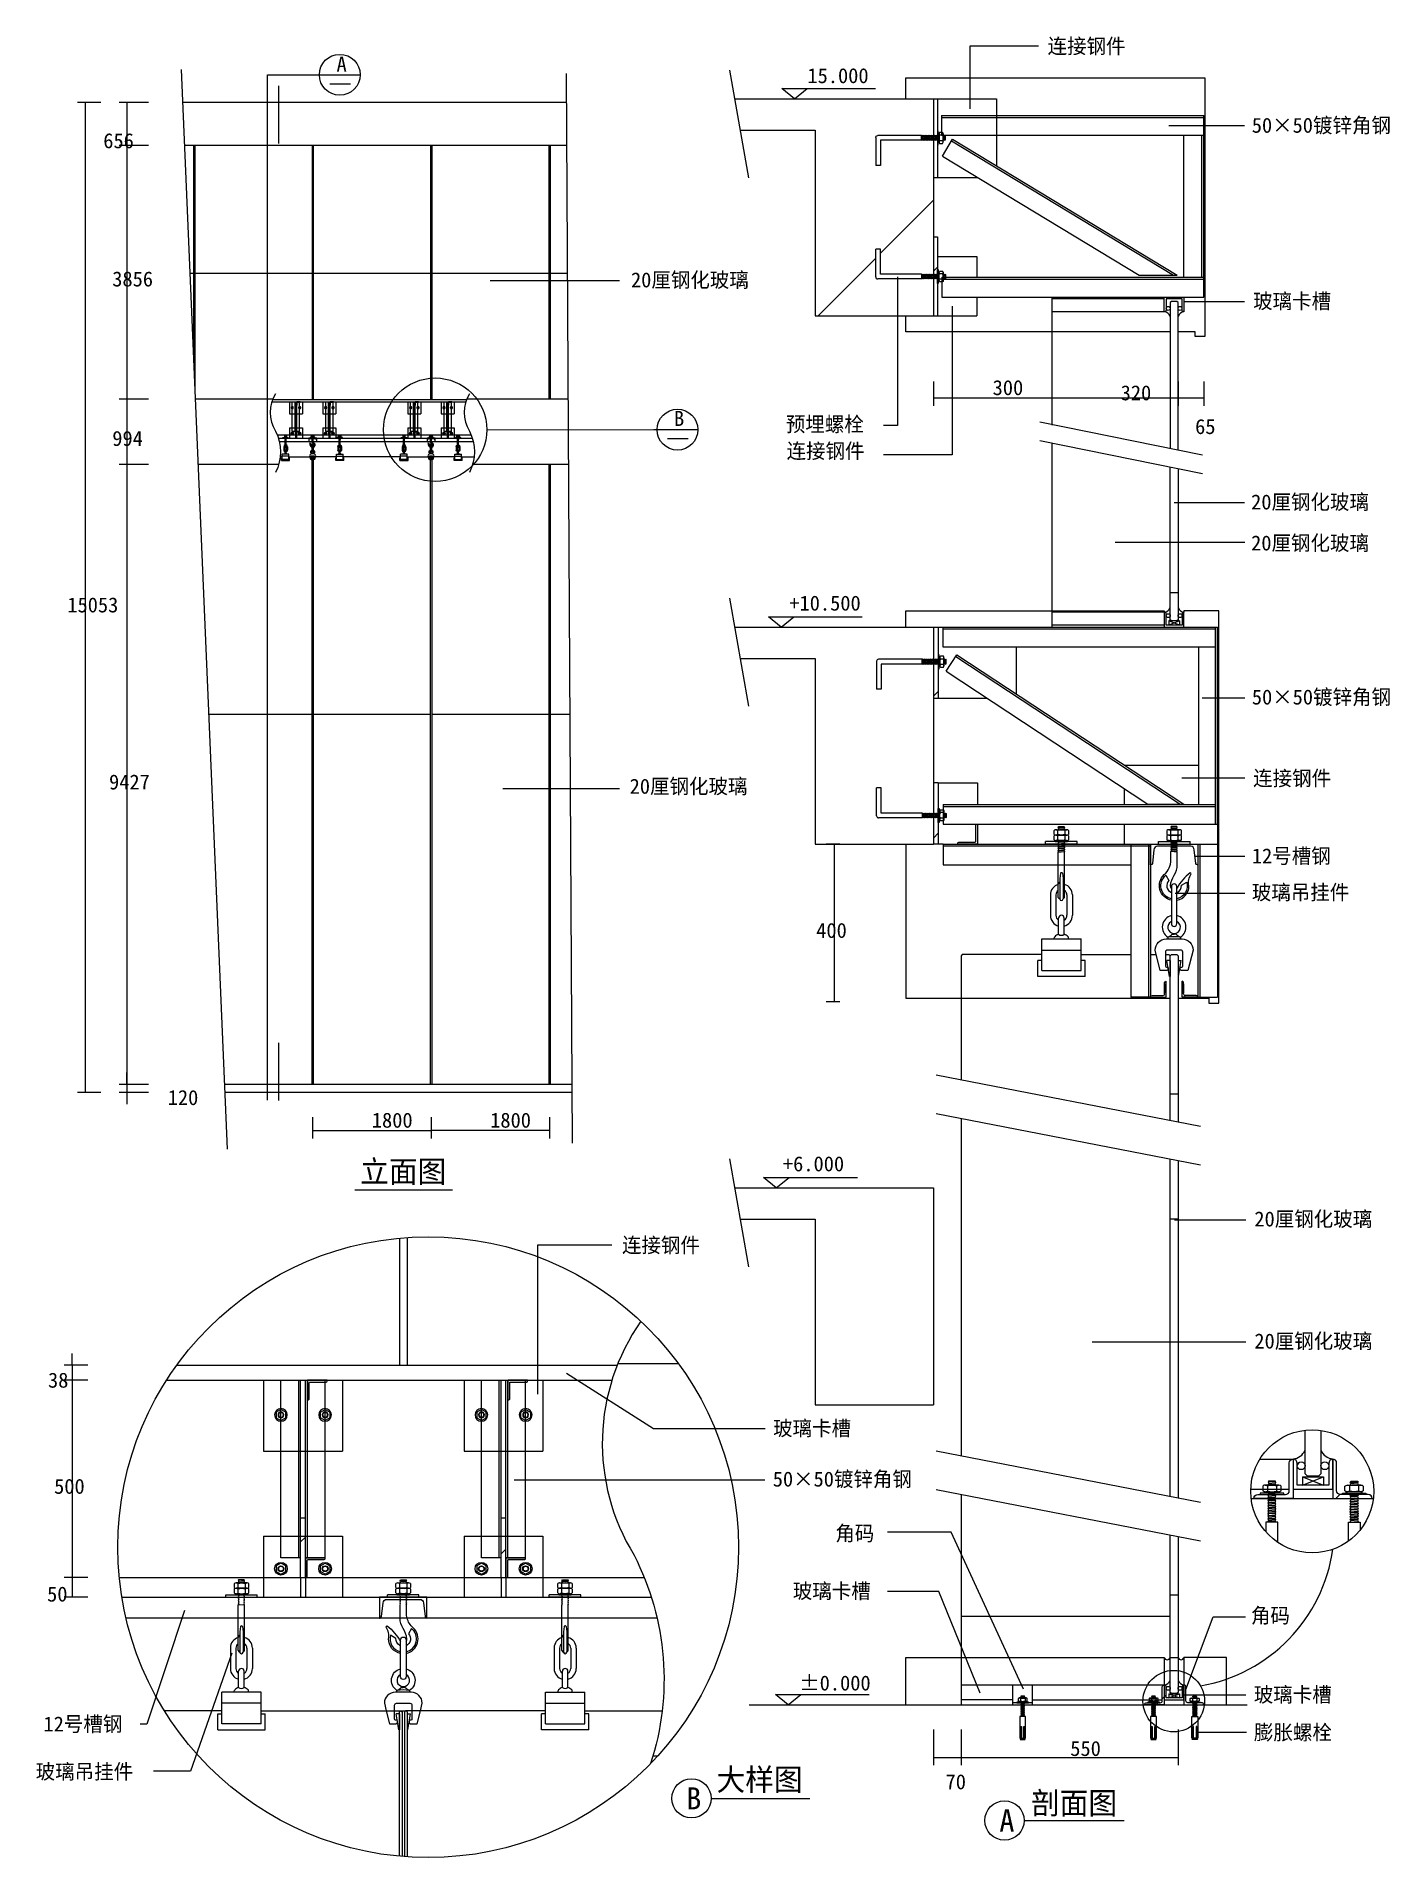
# Model space of a CAD drawing. Header units: metres. Extents: x 109725 to 113155, y 37752 to 42368.
import ezdxf

# ---------------------------------------------------------------- set-up
doc = ezdxf.new("R2010")
doc.units = ezdxf.units.M
for name, color, linetype in [('2', 2, 'Continuous'), ('3', 5, 'Continuous'), ('4', 4, 'Continuous'), ('7', 7, 'Continuous'), ('BH', 3, 'Continuous'), ('Dim', 3, 'Continuous'), ('TEXT', 7, 'Continuous')]:
    doc.layers.add(name, color=color, linetype=linetype)

msp = doc.modelspace()

# ---------------------------------------------------------------- texts
at = {"layer": 'Dim', "char_height": 38, "attachment_point": 1}
for s, insert in [('\\A1;656', (109894.26, 42122.66)), ('\\A1;3856', (109916.99, 41772.29)), ('\\A1;300', (112148.71, 41496.89)), ('\\A1;320', (112473.16, 41483.69)), ('\\A1;994', (109917.13, 41368.12)), ('\\A1;65', (112661.99, 41398.27)), ('\\A1;15053', (109803.14, 40946.18)), ('\\A1;9427', (109908.88, 40497.35)), ('\\A1;400', (111701.43, 40121.15)), ('\\A1;120', (110057.6, 39697.55)), ('\\A1;1800', (110575.04, 39640.15)), ('\\A1;1800', (110875.04, 39640.15)), ('\\A1;38', (109754.11, 38981.23)), ('\\A1;500', (109769.64, 38712.23)), ('\\A1;50', (109751.83, 38439.11)), ('\\A1;550', (112345.43, 38047.77)), ('\\A1;70', (112029.4, 37963.35))]:
    msp.add_mtext(s, dxfattribs=dict(at, insert=insert))
at = {"layer": 'TEXT'}
for s, height, p in [('连接钢件', 38, (112287.99, 42324.47)), ('A', 38, (110485.57, 42278.87)), ('15.000', 38, (111679.15, 42249.59)), ('50×50镀锌角钢', 38, (112805.55, 42123.82)), ('20厘钢化玻璃', 38, (111231.93, 41731.97)), ('玻璃卡槽', 38, (112809.03, 41678.2)), ('B', 38, (111341.01, 41380.71)), ('预埋螺栓', 38, (111624.47, 41366.23)), ('连接钢件', 38, (111626.28, 41298.35)), ('20厘钢化玻璃', 38, (112803.86, 41169.13)), ('20厘钢化玻璃', 38, (112803.86, 41065.15)), ('+10.500', 38, (111633.33, 40912.76)), ('50×50镀锌角钢', 38, (112805.74, 40674.75)), ('20厘钢化玻璃', 38, (111228.53, 40448.53)), ('连接钢件', 38, (112809, 40468.91)), ('12号槽钢', 38, (112805.74, 40272.01)), ('玻璃吊挂件', 38, (112805.74, 40179.75)), ('立面图', 56, (110545.56, 39463.03)), ('+6.000', 38, (111617.14, 39491.62)), ('20厘钢化玻璃', 38, (112812.1, 39351.85)), ('连接钢件', 38, (111209.16, 39285.55)), ('20厘钢化玻璃', 38, (112812.1, 39042.45)), ('玻璃卡槽', 38, (111592.28, 38821.54)), ('50×50镀锌角钢', 38, (111591.29, 38692.6)), ('角码', 38, (111749.95, 38555.18)), ('玻璃卡槽', 38, (111642.21, 38408.93)), ('角码', 38, (112803.43, 38346.8)), ('%%p0.000', 38, (111658.53, 38175.73)), ('玻璃卡槽', 38, (112810.7, 38146.3)), ('12号槽钢', 38, (109742.69, 38071.8)), ('膨胀螺栓', 38, (112811.02, 38050.6)), ('玻璃吊挂件', 38, (109722.93, 37951.17)), ('大样图', 56, (111448.73, 37922.01)), ('B', 56, (111372.21, 37874.29)), ('剖面图', 56, (112245.83, 37862.33)), ('A', 56, (112165.78, 37818.17))]:
    msp.add_text(s, height=height, dxfattribs=at).set_placement(p)

# ---------------------------------------------------------------- blocks, each defined once
blk = doc.blocks.new('YU')
for p, q in [((28.5, 12), (139.37, 12)), ((28.5, 0), (132.37, 0))]:
    blk.add_line(p, q)
at = {"layer": '3'}
for p, q in [((-30.5, 0), (-31.5, 12)), ((-29.4, 11.05), (-28.6, 0.95)), ((-26.5, 0), (-27.5, 12)), ((-26.5, 0), (-26.5, 11.55)), ((-25.3, 12.7), (-17.4, 12.7)), ((-16.2, 15.9), (-16.2, -4.35)), ((-14.1, -6.08), (-14.1, 17.63)), ((-12, 0), (-12, 11.55)), ((-10.9, 11.05), (-10.1, 0.95)), ((-8, 0), (-9, 12)), ((-6.9, 11.05), (-6.1, 0.95)), ((-4, 0), (-5, 12)), ((-2.9, 11.05), (-2.1, 0.95)), ((0, 0), (-1, 12)), ((1.1, 11.05), (1.9, 0.95)), ((4, 0), (3, 12)), ((5.1, 11.05), (5.9, 0.95)), ((8, 0), (7, 12)), ((9.1, 11.05), (9.9, 0.95)), ((12, 0), (11, 12)), ((13.1, 11.05), (13.9, 0.95)), ((16, 0), (15, 12)), ((17.1, 11.05), (17.9, 0.95)), ((20, 0), (19, 12)), ((21.1, 11.05), (21.9, 0.95)), ((24, 0), (23, 12)), ((25.1, 11.05), (25.9, 0.95)), ((28, 0), (27, 12)), ((28.5, 0), (28.5, 12)), ((-25.3, -1.16), (-17.4, -1.15))]:
    blk.add_line(p, q, dxfattribs=at)
for points in [[(28.5, 0.25), (28, 0), (25.9, 0.95), (24, 0), (21.9, 0.95), (20, 0), (17.9, 0.95), (16, 0), (13.9, 0.95), (12, 0), (9.9, 0.95), (8, 0), (5.9, 0.95), (4, 0), (1.9, 0.95), (0, 0), (-2.1, 0.95), (-4, 0), (-6.1, 0.95), (-8, 0), (-10.1, 0.95), (-12, 0), (-12, -12.08), (-14.1, -12.08), (-14.1, -6.08), (-16.2, -6.08), (-16.2, -4.35, -0.2), (-17.6, -8.08), (-25.1, -8.08, -0.2), (-26.5, -4.66), (-26.5, 0), (-28.6, 0.95), (-30.5, 0), (-32.5, 0.91), (-32.5, 11.5), (-31.5, 12), (-29.4, 11.05), (-27.5, 12), (-26.5, 11.55), (-26.5, 16.2, -0.23), (-25.1, 19.63), (-17.6, 19.63, -0.19), (-16.2, 15.9), (-16.2, 17.63), (-14.1, 17.63), (-14.1, 23.63), (-12, 23.63), (-12, 11.55), (-10.9, 11.05), (-9, 12), (-6.9, 11.05), (-5, 12), (-2.9, 11.05), (-1, 12), (1.1, 11.05), (3, 12), (5.1, 11.05), (7, 12), (9.1, 11.05), (11, 12), (13.1, 11.05), (15, 12), (17.1, 11.05), (19, 12), (21.1, 11.05), (23, 12), (25.1, 11.05), (27, 12), (28.5, 11.32)], [(-26.5, 15.9, 0.22), (-25.3, 12.7, 0.17), (-25.3, -1.16, 0.1), (-26.5, -4.36)], [(-16.2, 15.9, -0.22), (-17.4, 12.7, -0.17), (-17.4, -1.15, -0.1), (-16.2, -4.35)]]:
    blk.add_lwpolyline(points, format="xyb", dxfattribs=at)
at = {"layer": 'BH'}
for p, q in [((132.37, 0), (132.37, -63.81)), ((144.37, 7), (144.37, -63.81)), ((132.37, -63.81), (144.37, -63.81))]:
    blk.add_line(p, q, dxfattribs=at)
blk.add_arc((139.37, 7), 5, 0, 90, dxfattribs=at)
blk = doc.blocks.new('C5')
for p, q in [((-50, 0), (-50, 0)), ((0, 0), (-50, 0)), ((-10, 5), (-45, 5)), ((-42, 5), (-13, 5)), ((-5, 45), (-5, 10)), ((0, 50), (0, 0)), ((0, 49.69), (0, 12.69)), ((0, 48.64), (0, 48.64)), ((0, 35.94), (0, 35.94))]:
    blk.add_line(p, q)
for centre, start, end in [((-45, 0), 90, 180), ((-10, 10), 270, 0), ((0, 45), 90, 180)]:
    blk.add_arc(centre, 5, start, end)
blk = doc.blocks.new('ST-U12')
at = {"layer": '4', "color": 7}
blk.add_lwpolyline([(53, 119.5), (53, 120), (0, 120), (0, 0), (53, 0), (53, 0.5, 0.38), (49.02, 4.96), (14.5, 9, -0.41), (5.5, 18), (5.5, 102, -0.41), (14.5, 111), (49.02, 115.04, 0.38)], format="xyb", close=True, dxfattribs=at)
blk = doc.blocks.new('ST-L50')
at = {"layer": '7'}
blk.add_lwpolyline([(0, 1, 0.41), (1, 0), (50, 0), (50, 2.67, 0.41), (48, 4.67), (6.67, 4.67, -0.41), (4.67, 6.67), (4.67, 48, 0.41), (2.67, 50), (0, 50)], format="xyb", close=True, dxfattribs=at)
blk = doc.blocks.new('玻璃吊挂')
at = {"layer": '3'}
for p, q in [((-80, 0), (-80, 6)), ((-80, 0), (0, 0)), ((-58.47, 34.4), (-58.48, 24.4)), ((-58.47, 20.67), (-58.48, 10.67)), ((-55.81, 8.8), (-55.81, 6)), ((-53.51, 8.8), (-55.81, 8.8)), ((-24.2, 6), (-55.81, 6)), ((-47.69, 36.27), (-53.9, 36.27)), ((-26.49, 22.53), (-53.9, 22.53)), ((-53.51, 8.8), (-26.5, 8.8)), ((-49.24, 34.67), (-49.24, 24.13)), ((-49.24, 20.93), (-49.24, 10.4)), ((-47.63, 44.27), (-48.3, 42.93)), ((-32.3, 41.6), (-48.3, 42.93)), ((-48.3, 42.93), (-47.03, 40.14)), ((-47.03, 40.14), (-48.3, 37.6)), ((-32.3, 36.27), (-48.3, 37.6)), ((-48.3, 37.6), (-47.69, 36.27)), ((-32.3, 0.67), (-48.3, 2)), ((-32.3, 36.27), (-47.69, 36.27)), ((-33.51, 44.27), (-47.63, 44.27)), ((-47.03, 40.14), (-33.57, 39.06)), ((-47.03, 4.54), (-33.57, 3.46)), ((-33.57, 39.06), (-32.3, 41.6)), ((-32.3, 36.27), (-33.57, 39.06)), ((-32.3, 41.6), (-33.51, 44.27)), ((-26.09, 36.27), (-32.3, 36.27)), ((-30.76, 34.67), (-30.76, 24.13)), ((-30.76, 20.93), (-30.76, 10.4)), ((-24.2, 8.8), (-26.5, 8.8)), ((-24.2, 6), (-24.2, 8.8)), ((-21.53, 10.67), (-21.52, 20.67)), ((-21.52, 24.4), (-21.52, 34.4)), ((0, 0), (0, 6)), ((9.7, -268.76), (-90.3, -268.76)), ((-32.3, -4.67), (-48.3, -3.33)), ((-32.3, -10), (-48.3, -8.67)), ((-32.3, -15.33), (-48.3, -14)), ((-32.3, -20.67), (-48.3, -19.33)), ((-47.03, -0.79), (-33.57, -1.87)), ((-47.03, -6.13), (-33.57, -7.21)), ((-47.03, -11.46), (-33.57, -12.54)), ((-47.03, -16.79), (-33.57, -17.87)), ((-42.74, -74.13), (-44.3, -87.55)), ((-44.3, -87.55), (-44.3, -139.26)), ((-40.84, -72.73), (-39.77, -72.73)), ((-37.86, -74.13), (-36.3, -87.55)), ((-36.3, -87.55), (-36.3, -139.26))]:
    blk.add_line(p, q, dxfattribs=at)
for points in [[(-53.51, 8.8, 0.22), (-49.24, 10.4, 0.17), (-30.76, 10.4, 0.1), (-26.5, 8.8)], [(-53.5, 36.27, -0.22), (-49.24, 34.67, -0.17), (-30.76, 34.67, -0.1), (-26.49, 36.27)], [(-53.5, 22.53, 0.22), (-49.24, 24.13, 0.17), (-30.76, 24.13, 0.1), (-26.5, 22.53)], [(-53.5, 22.53, -0.22), (-49.24, 20.93, -0.17), (-30.76, 20.93, -0.1), (-26.49, 22.53)]]:
    blk.add_lwpolyline(points, format="xyb", dxfattribs=at)
for points in [[(-47.7, 6), (-47.03, 4.54), (-48.3, 2), (-47.03, -0.79), (-48.3, -3.33), (-47.03, -6.13), (-48.3, -8.67), (-47.03, -11.46), (-48.3, -14), (-47.03, -16.79), (-48.3, -19.33)], [(-32.3, -20.67), (-33.57, -17.87), (-32.3, -15.33), (-33.57, -12.54), (-32.3, -10), (-33.57, -7.21), (-32.3, -4.67), (-33.57, -1.87), (-32.3, 0.67), (-33.57, 3.46), (-32.3, 6)]]:
    blk.add_lwpolyline(points, dxfattribs=at)
for centre, radius, start, end in [((-53.67, 29.65), 7.12, 227.51, 271.33), ((-53.67, 15.91), 7.12, 227.51, 271.33), ((-54.23, 30.55), 5.73, 86.72, 137.74), ((-54.23, 16.81), 5.73, 86.72, 137.74), ((-26.23, 29.38), 6.85, 267.79, 313.37), ((-26.23, 15.65), 6.85, 267.79, 313.37), ((-26, 29.96), 6.31, 44.75, 90.81), ((-26, 16.23), 6.31, 44.75, 90.81), ((-39.49, -103.86), 9.18, 127.68, 163.56), ((-44.8, -96.99), 0.5, 0, 127.68), ((-40.84, -74.73), 2, 90, 162.56), ((-39.77, -74.73), 2, 17.44, 90), ((-35.8, -96.99), 0.5, 52.32, 180), ((-41.11, -103.86), 9.18, 16.44, 52.32)]:
    blk.add_arc(centre, radius, start, end, dxfattribs=at)
at = {"layer": '7'}
for p, q in [((9.7, -240.76), (-90.3, -240.76)), ((-90.3, -320.76), (-90.3, -240.76)), ((-68.3, -129.09), (-68.3, -180.76)), ((-58.3, -240.76), (-58.3, -237.59)), ((-54.3, -129.09), (-54.3, -180.76)), ((-48.3, -135.26), (-48.3, -19.33)), ((-47.3, -228.6), (-47.3, -187.76)), ((-44.3, -115.68), (-44.3, -115.68)), ((-44.3, -139.26), (-44.3, -139.26)), ((-40.3, -143.26), (-40.3, -143.26)), ((-36.3, -115.68), (-36.3, -115.68)), ((-36.3, -139.26), (-36.3, -139.26)), ((-33.3, -228.6), (-33.3, -187.76)), ((-32.3, -135.26), (-32.3, -20.67)), ((-26.3, -129.09), (-26.3, -180.76)), ((-22.3, -240.76), (-22.3, -237.59)), ((-12.3, -129.09), (-12.3, -180.76)), ((9.7, -320.76), (9.7, -240.76)), ((-100.3, -336.02), (-100.3, -295.45)), ((-100.3, -295.45), (-90.3, -295.45)), ((-100.3, -336.02), (19.7, -336.02)), ((9.7, -320.76), (-90.3, -320.76)), ((9.7, -295.45), (19.7, -295.45)), ((19.7, -336.02), (19.7, -295.45))]:
    blk.add_line(p, q, dxfattribs=at)
for centre, radius, start, end in [((-40.3, -129.09), 28, 106.6, 180), ((-40.3, -180.76), 28, 180, 255.52), ((-54.8, -237.59), 3.5, 133.99, 180), ((-35.48, -257.61), 31.32, 112.17, 133.99), ((-40.3, -129.09), 14, 124.85, 180), ((-40.3, -180.76), 14, 180, 240), ((-40.96, -131.91), 8.07, 204.48, 245.52), ((-40.3, -187.76), 7, 0, 180), ((-40.3, -221.13), 10.24, 226.88, 313.12), ((-40.3, -139.26), 4, 180, 270), ((-40.3, -139.26), 4, 270, 0), ((-39.65, -131.91), 8.07, 294.48, 335.52), ((-40.3, -180.76), 28, 284.48, 0), ((-40.3, -180.76), 14, 300, 0), ((-45.12, -257.61), 31.32, 46.01, 67.83), ((-40.3, -129.09), 28, 0, 73.4), ((-40.3, -129.09), 14, 0, 55.15), ((-25.8, -237.59), 3.5, 0, 46.01)]:
    blk.add_arc(centre, radius, start, end, dxfattribs=at)
at = {"layer": 'BH'}
blk.add_line((-80, 6), (0, 6), dxfattribs=at)
blk = doc.blocks.new('膨胀栓-10')
at = {"layer": '3'}
for p, q in [((49.68, 19.8), (50.51, 9.8)), ((52.1, 10.6), (51.43, 19.01)), ((53.85, 9.8), (53.01, 19.8)), ((53.01, 19.8), (53.85, 9.8)), ((55.43, 10.6), (54.76, 19.01)), ((56.35, 19.8), (57.18, 9.8)), ((58.77, 10.6), (58.09, 19.01)), ((59.68, 19.8), (60.51, 9.8)), ((62.1, 10.6), (61.43, 19.01)), ((63.01, 19.8), (63.85, 9.8)), ((65.43, 10.6), (64.76, 19.01)), ((66.35, 19.8), (67.18, 9.8)), ((68.77, 10.6), (68.09, 19.01)), ((69.68, 19.8), (70.51, 9.8)), ((72.1, 10.6), (71.43, 19.01)), ((73.01, 19.8), (73.85, 9.8)), ((75.43, 10.6), (74.76, 19.01)), ((76.35, 19.8), (77.18, 9.8)), ((78.77, 10.6), (78.09, 19.01)), ((79.68, 19.8), (80.51, 9.8)), ((82.1, 10.6), (81.43, 19.01)), ((83.01, 19.8), (83.85, 9.8)), ((95.68, 20.77), (89.18, 20.76)), ((95.68, 9.22), (89.18, 9.22)), ((96.68, 19.99), (97.51, 9.99)), ((99.1, 10.79), (98.43, 19.2)), ((100.01, 19.99), (100.85, 9.99))]:
    blk.add_line(p, q, dxfattribs=at)
for points in [[(88.18, 6.55, -0.22), (89.18, 9.22, -0.17), (89.18, 20.76, -0.1), (88.18, 23.43)], [(96.68, 6.55, 0.22), (95.68, 9.22, 0.17), (95.68, 20.77, 0.1), (96.68, 23.43)]]:
    blk.add_lwpolyline(points, format="xyb", dxfattribs=at)
at = {"layer": '7'}
for p, q in [((49.68, 19.8), (49.68, 10.18)), ((84.68, 19.04), (84.68, 10.22)), ((86.43, 24.87), (86.43, 5.11)), ((88.18, 6.55), (88.18, 23.43)), ((96.68, 19.99), (96.68, 10.37))]:
    blk.add_line(p, q, dxfattribs=at)
blk.add_lwpolyline([(76.35, 19.8), (78.09, 19.01), (79.68, 19.8), (81.43, 19.01), (83.01, 19.8), (84.68, 19.04), (84.68, 29.87), (86.43, 29.87), (86.43, 24.87), (88.18, 24.87), (88.18, 23.43, -0.2), (89.35, 26.54), (95.51, 26.54, -0.2), (96.68, 23.68), (96.68, 19.99), (98.43, 19.2), (100.01, 19.99), (101.68, 19.23), (101.68, 10.41), (100.85, 9.99), (99.1, 10.79), (97.51, 9.99), (96.68, 10.37), (96.68, 6.3, -0.23), (95.51, 3.45), (89.35, 3.44, -0.19), (88.18, 6.55), (88.18, 5.11), (86.43, 5.11), (86.43, 0.11), (84.68, 0.11), (84.68, 10.22), (83.85, 9.8), (82.1, 10.6), (80.51, 9.8), (78.77, 10.6), (77.18, 9.8), (75.43, 10.6), (73.85, 9.8), (72.1, 10.6), (70.51, 9.8), (68.77, 10.6), (67.18, 9.8), (65.43, 10.6), (63.85, 9.8), (62.1, 10.6), (60.51, 9.8), (58.77, 10.6), (57.18, 9.8), (55.43, 10.6), (53.85, 9.8), (52.1, 10.6), (50.51, 9.8), (49.68, 10.18), (49.68, 7.3), (-5.32, 7.3), (-5.32, 9.8), (-8.32, 8.14), (-8.32, 21.47), (-5.32, 19.8), (-5.32, 22.3), (49.68, 22.3), (49.68, 19.8), (51.43, 19.01), (53.01, 19.8), (54.76, 19.01), (56.35, 19.8), (58.09, 19.01), (59.68, 19.8), (61.43, 19.01), (63.01, 19.8), (64.76, 19.01), (66.35, 19.8), (68.09, 19.01), (69.68, 19.8), (71.43, 19.01), (73.01, 19.8), (74.76, 19.01)], format="xyb", close=True, dxfattribs=at)
blk.add_lwpolyline([(-5.32, 9.8), (24.68, 9.8), (24.68, 11.47), (-5.32, 11.47), (-5.32, 18.14), (24.68, 18.14), (24.68, 19.8), (-5.32, 19.8)], dxfattribs=at)

# ---------------------------------------------------------------- hatches: boundary and pattern name
at = {"layer": '3'}
h = msp.add_hatch(dxfattribs=at)
h.set_pattern_fill('AR-RROOF', scale=200)
h.paths.add_polyline_path([(110723.37, 41501.76, 0.22), (110629.33, 41448.1), (110723.37, 41448.1)])
h.paths.add_polyline_path([(110726.71, 41502.02), (110726.71, 41448.1), (110815.36, 41448.1), (110815.56, 41448.6), (110841.37, 41448.6, 0.26)])
h.paths.add_polyline_path([(110783.42, 41294.09), (110783.42, 41300.85), (110785.09, 41300.85), (110785.09, 41302.15), (110732.25, 41302.15), (110730.87, 41296.64), (110728.12, 41296.64, -0.41), (110727.54, 41297.22), (110727.54, 41297.72), (110726.96, 41294.09), (110726.71, 41294.09), (110726.71, 41240.39, 0.22), (110829.52, 41279.79, 0.05), (110834.37, 41302.15), (110801.76, 41302.15), (110801.76, 41300.85), (110803.42, 41300.85), (110803.42, 41294.09)])
h.paths.add_polyline_path([(110723.37, 41240.66), (110723.37, 41294.09), (110723.13, 41294.09), (110722.54, 41297.72), (110722.54, 41297.22, -0.41), (110721.96, 41296.64), (110719.21, 41296.64), (110717.83, 41302.15), (110664.99, 41302.15), (110664.99, 41300.85), (110666.66, 41300.85), (110666.66, 41294.09), (110646.66, 41294.09), (110646.66, 41300.85), (110648.32, 41300.85), (110648.32, 41302.15), (110624.09, 41302.15, 0.23)])
h = msp.add_hatch(dxfattribs=at)
h.set_pattern_fill('ANSI32', scale=6.67)
h.paths.add_polyline_path([(110683.68, 41441.76), (110681.68, 41441.76), (110681.68, 41411.76), (110683.68, 41411.76)])
h = msp.add_hatch(dxfattribs=at)
h.set_pattern_fill('ANSI32', scale=6.67)
h.paths.add_polyline_path([(110768.4, 41441.76), (110766.4, 41441.76), (110766.4, 41411.76), (110768.4, 41411.76)])
h = msp.add_hatch(dxfattribs=at)
h.set_pattern_fill('ANSI32', scale=6.67)
h.paths.add_polyline_path([(110681.68, 41375.93), (110683.68, 41375.93), (110683.68, 41383.43), (110681.68, 41383.43)])
h.paths.add_polyline_path([(110683.68, 41375.93), (110681.68, 41375.93), (110681.68, 41358.43), (110683.68, 41358.43)])
h = msp.add_hatch(dxfattribs=at)
h.set_pattern_fill('ANSI32', scale=6.67)
h.paths.add_polyline_path([(110766.4, 41375.93), (110768.4, 41375.93), (110768.4, 41383.43), (110766.4, 41383.43)])
h.paths.add_polyline_path([(110768.4, 41375.93), (110766.4, 41375.93), (110766.4, 41358.43), (110768.4, 41358.43)])
h = msp.add_hatch(dxfattribs=at)
h.set_pattern_fill('HONEY', scale=40)
h.paths.add_polyline_path([(112920.82, 38745.35, 1), (112940.65, 38745.35, 1)])
h = msp.add_hatch(dxfattribs=at)
h.set_pattern_fill('HONEY', scale=40)
h.paths.add_polyline_path([(112980.82, 38745.35, 1), (113000.65, 38745.35, 1)])
at = {"layer": 'BH'}
h = msp.add_hatch(dxfattribs=at)
h.set_pattern_fill('AR-CONC', scale=20)
h.paths.add_polyline_path([(111852.33, 42041.02), (111852.33, 42111.83, -0.41), (111857.33, 42116.83), (111969.7, 42116.83), (111971.61, 42115.88), (111975.76, 42117.77), (111975.61, 42115.88), (111979.76, 42117.77), (111979.61, 42115.88), (111983.76, 42117.77), (111983.61, 42115.88), (111987.76, 42117.77), (111987.61, 42115.88), (111991.76, 42117.77), (111991.61, 42115.88), (111995.76, 42117.77), (111995.61, 42115.88), (111998.71, 42117.29), (111998.71, 42210.06), (111494.37, 42210.06), (111508.44, 42130.06), (111698.71, 42130.06), (111698.71, 41660.06), (111998.71, 41660.06), (111998.71, 41752.83), (111995.61, 41754.24), (111991.76, 41752.31), (111991.76, 41752.35), (111987.61, 41754.24), (111983.76, 41752.31), (111983.76, 41752.35), (111979.61, 41754.24), (111975.76, 41752.31), (111975.76, 41752.35), (111971.61, 41754.24), (111968.2, 41752.53), (111968.2, 41753.28), (111857.33, 41753.28, -0.41), (111852.33, 41758.28), (111852.33, 41829.09), (111864.33, 41829.09), (111864.33, 41765.28), (111968.7, 41765.28), (111970.8, 41764.33), (111974.65, 41766.25), (111974.65, 41766.22), (111978.8, 41764.33), (111982.65, 41766.25), (111982.65, 41766.22), (111986.8, 41764.33), (111990.65, 41766.25), (111990.65, 41766.22), (111994.8, 41764.33), (111998.71, 41766.28), (111998.71, 42103.83), (111994.8, 42105.78), (111990.65, 42103.9), (111990.8, 42105.78), (111986.65, 42103.9), (111986.8, 42105.78), (111982.65, 42103.9), (111982.8, 42105.78), (111978.65, 42103.9), (111978.8, 42105.78), (111974.65, 42103.9), (111974.8, 42105.78), (111970.65, 42103.9), (111970.8, 42105.78), (111968.2, 42104.6), (111968.2, 42104.83), (111864.33, 42104.83), (111864.33, 42041.02)])
h = msp.add_hatch(dxfattribs=at)
h.set_pattern_fill('ANSI31', scale=400)
h.paths.add_polyline_path([(111864.33, 42041.02), (111852.33, 42041.02), (111852.33, 42111.83, -0.41), (111857.33, 42116.83), (111968.2, 42116.83), (111968.2, 42116.15), (111969.7, 42116.83), (111971.61, 42115.88), (111973.7, 42116.83), (111975.61, 42115.88), (111977.7, 42116.83), (111979.61, 42115.88), (111981.7, 42116.83), (111983.61, 42115.88), (111985.7, 42116.83), (111987.61, 42115.88), (111989.7, 42116.83), (111991.61, 42115.88), (111993.7, 42116.83), (111995.61, 42115.88), (111997.7, 42116.83), (111998.71, 42116.33), (111998.71, 42210.06), (111494.37, 42210.06), (111508.44, 42130.06), (111698.71, 42130.06), (111698.71, 41660.06), (111998.71, 41660.06), (111998.71, 41753.78), (111997.7, 41753.28), (111995.61, 41754.24), (111993.7, 41753.28), (111991.61, 41754.24), (111989.7, 41753.28), (111987.61, 41754.24), (111985.7, 41753.28), (111983.61, 41754.24), (111981.7, 41753.28), (111979.61, 41754.24), (111977.7, 41753.28), (111975.61, 41754.24), (111973.7, 41753.28), (111971.61, 41754.24), (111969.7, 41753.28), (111968.2, 41753.97), (111968.2, 41753.28), (111857.33, 41753.28, -0.41), (111852.33, 41758.28), (111852.33, 41829.09), (111864.33, 41829.09), (111864.33, 41765.28), (111968.7, 41765.28), (111970.8, 41764.33), (111972.7, 41765.28), (111974.8, 41764.33), (111976.7, 41765.28), (111978.8, 41764.33), (111980.7, 41765.28), (111982.8, 41764.33), (111984.7, 41765.28), (111986.8, 41764.33), (111988.7, 41765.28), (111990.8, 41764.33), (111992.7, 41765.28), (111994.8, 41764.33), (111996.7, 41765.28), (111998.71, 41764.37), (111998.71, 42105.74), (111996.7, 42104.83), (111994.8, 42105.78), (111992.7, 42104.83), (111990.8, 42105.78), (111988.7, 42104.83), (111986.8, 42105.78), (111984.7, 42104.83), (111982.8, 42105.78), (111980.7, 42104.83), (111978.8, 42105.78), (111976.7, 42104.83), (111974.8, 42105.78), (111972.7, 42104.83), (111970.8, 42105.78), (111968.2, 42104.6), (111968.2, 42104.83), (111864.33, 42104.83)])
h = msp.add_hatch(dxfattribs=at)
h.set_pattern_fill('ANSI32', scale=40)
h.paths.add_polyline_path([(111998.71, 42010.06), (112008.71, 42010.06), (112008.71, 42210.06), (111998.71, 42210.06)])
h.paths.add_polyline_path([(111998.71, 41660.06), (112008.71, 41660.06), (112008.71, 41860.06), (111998.71, 41860.06)])
h = msp.add_hatch(dxfattribs=at)
h.set_pattern_fill('AR-RROOF', scale=200)
h.paths.add_polyline_path([(110123.37, 42091.26), (110100.04, 42091.26), (110123.37, 41544.87)])
h.paths.add_polyline_path([(110423.37, 42091.26), (110126.71, 42091.26), (110126.71, 41466.8), (110127.48, 41448.6), (110324.08, 41448.6), (110323.88, 41448.1), (110423.37, 41448.1)])
h.paths.add_polyline_path([(110426.71, 41448.1), (110629.33, 41448.1, -0.22), (110723.37, 41501.76), (110723.37, 42091.26), (110426.71, 42091.26)])
h.paths.add_polyline_path([(111023.37, 42091.26), (110726.71, 42091.26), (110726.71, 41502.02, -0.26), (110841.37, 41448.6), (111023.37, 41448.6)])
h.paths.add_polyline_path([(111068.3, 42091.26), (111026.71, 42091.26), (111026.71, 41448.6), (111071.91, 41448.6)])
h = msp.add_hatch(dxfattribs=at)
h.set_pattern_fill('PLAST', scale=200)
h.paths.add_polyline_path([(112618.71, 41607.06), (112598.71, 41607.06), (112598.71, 41323.09), (112618.71, 41319.04)])
h.paths.add_polyline_path([(112618.71, 41693.32), (112615.71, 41696.32), (112601.71, 41696.32), (112598.71, 41693.32), (112598.71, 41607.06), (112618.71, 41607.06)])
h = msp.add_hatch(dxfattribs=at)
h.set_pattern_fill('AR-RROOF', scale=200)
h.paths.add_polyline_path([(112298.71, 41607.06), (112298.71, 41383.86), (112598.71, 41323.09), (112598.71, 41607.06)])
h.paths.add_polyline_path([(112598.71, 41607.06), (112598.71, 41659.3, 0.24), (112583.71, 41670.2), (112298.71, 41670.2), (112298.71, 41607.06)])
h.paths.add_polyline_path([(112598.71, 41275.98), (112298.71, 41336.75), (112298.71, 40912.15), (112583.71, 40912.15), (112583.71, 40909.15, 0.25), (112598.71, 40919.36)])
h.paths.add_polyline_path([(112583.71, 40909.15), (112583.71, 40912.15), (112298.71, 40912.15), (112298.71, 40909.15)])
h = msp.add_hatch(dxfattribs=at)
h.set_pattern_fill('ANSI32', scale=6.67)
h.paths.add_polyline_path([(110383.68, 41441.76), (110381.68, 41441.76), (110381.68, 41411.76), (110383.68, 41411.76)])
h = msp.add_hatch(dxfattribs=at)
h.set_pattern_fill('ANSI32', scale=6.67)
h.paths.add_polyline_path([(110468.4, 41441.76), (110466.4, 41441.76), (110466.4, 41411.76), (110468.4, 41411.76)])
h = msp.add_hatch(dxfattribs=at)
h.set_pattern_fill('ANSI32', scale=6.67)
h.paths.add_polyline_path([(110381.68, 41375.93), (110383.68, 41375.93), (110383.68, 41383.43), (110381.68, 41383.43)])
h.paths.add_polyline_path([(110383.68, 41375.93), (110381.68, 41375.93), (110381.68, 41358.43), (110383.68, 41358.43)])
h = msp.add_hatch(dxfattribs=at)
h.set_pattern_fill('ANSI32', scale=6.67)
h.paths.add_polyline_path([(110466.4, 41375.93), (110468.4, 41375.93), (110468.4, 41383.43), (110466.4, 41383.43)])
h.paths.add_polyline_path([(110468.4, 41375.93), (110466.4, 41375.93), (110466.4, 41358.43), (110468.4, 41358.43)])
h = msp.add_hatch(dxfattribs=at)
h.set_pattern_fill('AR-RROOF', scale=200)
h.paths.add_polyline_path([(110423.37, 41294.09), (110423.13, 41294.09), (110422.71, 41296.64), (110419.21, 41296.64), (110417.83, 41302.15), (110366.66, 41302.15), (110366.66, 41294.09), (110346.66, 41294.09), (110346.66, 41302.15), (110342.89, 41302.15, -0.04), (110339.01, 41282.93), (110134.56, 41282.93), (110201.65, 39711.76), (110423.37, 39711.76)])
h.paths.add_polyline_path([(110723.37, 41240.66, -0.23), (110624.09, 41302.15), (110503.42, 41302.15), (110503.42, 41294.09), (110483.42, 41294.09), (110483.42, 41302.15), (110432.25, 41302.15), (110430.87, 41296.64), (110427.37, 41296.64), (110426.96, 41294.09), (110426.71, 41294.09), (110426.71, 39711.76), (110723.37, 39711.76)])
h.paths.add_polyline_path([(110726.71, 39711.76), (111023.37, 39711.76), (111023.37, 41282.93), (110832.48, 41282.93, -0.23), (110726.71, 41240.39)])
h.paths.add_polyline_path([(111072.85, 41282.93), (111026.71, 41282.93), (111026.71, 39711.76), (111081.68, 39711.76)])
h = msp.add_hatch(dxfattribs=at)
h.set_pattern_fill('PLAST', scale=200)
h.paths.add_polyline_path([(112618.71, 41271.93), (112598.71, 41275.98), (112598.71, 40900.84, -0.04), (112598.71, 40900.04), (112598.71, 40889.59), (112601.71, 40886.59), (112615.71, 40886.59), (112618.71, 40889.59)])
h = msp.add_hatch(dxfattribs=at)
h.set_pattern_fill('AR-CONC', scale=20)
h.paths.add_polyline_path([(111998.71, 40871.15), (111494.37, 40871.15), (111508.44, 40791.15), (111698.71, 40791.15), (111698.71, 40321.15), (111998.71, 40321.15), (111998.71, 40387.91), (111997.61, 40388.41), (111993.76, 40386.48), (111993.76, 40386.52), (111989.61, 40388.41), (111985.76, 40386.48), (111985.76, 40386.52), (111981.61, 40388.41), (111977.76, 40386.48), (111977.76, 40386.52), (111973.61, 40388.41), (111970.2, 40386.7), (111970.2, 40387.45), (111859.33, 40387.45, -0.41), (111854.33, 40392.45), (111854.33, 40463.26), (111866.33, 40463.26), (111866.33, 40399.45), (111970.7, 40399.45), (111972.8, 40398.5), (111976.65, 40400.43), (111976.65, 40400.39), (111980.8, 40398.5), (111984.65, 40400.43), (111984.65, 40400.39), (111988.8, 40398.5), (111992.65, 40400.43), (111992.65, 40400.39), (111996.8, 40398.5), (111998.71, 40399.45), (111998.71, 40777.25), (111996.8, 40778.2), (111992.65, 40776.32), (111992.8, 40778.2), (111988.65, 40776.32), (111988.8, 40778.2), (111984.65, 40776.32), (111984.8, 40778.2), (111980.65, 40776.32), (111980.8, 40778.2), (111976.65, 40776.32), (111976.8, 40778.2), (111972.65, 40776.32), (111972.8, 40778.2), (111970.2, 40777.02), (111970.2, 40777.25), (111866.33, 40777.25), (111866.33, 40713.44), (111854.33, 40713.44), (111854.33, 40784.25, -0.41), (111859.33, 40789.25), (111971.7, 40789.25), (111973.61, 40788.3), (111977.76, 40790.19), (111977.61, 40788.3), (111981.76, 40790.19), (111981.61, 40788.3), (111985.76, 40790.19), (111985.61, 40788.3), (111989.76, 40790.19), (111989.61, 40788.3), (111993.76, 40790.19), (111993.61, 40788.3), (111997.76, 40790.19), (111997.61, 40788.3), (111998.71, 40788.8)])
h = msp.add_hatch(dxfattribs=at)
h.set_pattern_fill('ANSI31', scale=400)
h.paths.add_polyline_path([(111998.71, 40871.15), (111494.37, 40871.15), (111508.44, 40791.15), (111698.71, 40791.15), (111698.71, 40321.15), (111998.71, 40321.15), (111998.71, 40387.91), (111997.61, 40388.41), (111995.7, 40387.45), (111993.61, 40388.41), (111991.7, 40387.45), (111989.61, 40388.41), (111987.7, 40387.45), (111985.61, 40388.41), (111983.7, 40387.45), (111981.61, 40388.41), (111979.7, 40387.45), (111977.61, 40388.41), (111975.7, 40387.45), (111973.61, 40388.41), (111971.7, 40387.45), (111970.2, 40388.14), (111970.2, 40387.45), (111859.33, 40387.45, -0.41), (111854.33, 40392.45), (111854.33, 40463.26), (111866.33, 40463.26), (111866.33, 40399.45), (111970.7, 40399.45), (111972.8, 40398.5), (111974.7, 40399.45), (111976.8, 40398.5), (111978.7, 40399.45), (111980.8, 40398.5), (111982.7, 40399.45), (111984.8, 40398.5), (111986.7, 40399.45), (111988.8, 40398.5), (111990.7, 40399.45), (111992.8, 40398.5), (111994.7, 40399.45), (111996.8, 40398.5), (111998.71, 40399.45), (111998.71, 40777.25), (111996.8, 40778.2), (111994.7, 40777.25), (111992.8, 40778.2), (111990.7, 40777.25), (111988.8, 40778.2), (111986.7, 40777.25), (111984.8, 40778.2), (111982.7, 40777.25), (111980.8, 40778.2), (111978.7, 40777.25), (111976.8, 40778.2), (111974.7, 40777.25), (111972.8, 40778.2), (111970.2, 40777.02), (111970.2, 40777.25), (111866.33, 40777.25), (111866.33, 40713.44), (111854.33, 40713.44), (111854.33, 40784.25, -0.41), (111859.33, 40789.25), (111970.2, 40789.25), (111970.2, 40788.57), (111971.7, 40789.25), (111973.61, 40788.3), (111975.7, 40789.25), (111977.61, 40788.3), (111979.7, 40789.25), (111981.61, 40788.3), (111983.7, 40789.25), (111985.61, 40788.3), (111987.7, 40789.25), (111989.61, 40788.3), (111991.7, 40789.25), (111993.61, 40788.3), (111995.7, 40789.25), (111997.61, 40788.3), (111998.71, 40788.8)])
h = msp.add_hatch(dxfattribs=at)
h.set_pattern_fill('ANSI32', scale=40)
h.paths.add_polyline_path([(112010.71, 40764.82), (112010.52, 40764.82), (112010.52, 40776.79), (111998.71, 40776.79), (111998.71, 40691.93), (112010.71, 40691.93)])
h.paths.add_polyline_path([(111998.71, 40788.79), (112010.52, 40788.79), (112010.52, 40800.76), (112010.71, 40800.76), (112010.71, 40871.15), (111998.71, 40871.15)])
h = msp.add_hatch(dxfattribs=at)
h.set_pattern_fill('ANSI32', scale=40)
h.paths.add_polyline_path([(111998.71, 40476.15), (112010.71, 40476.15), (112010.71, 40399.45), (112008.8, 40398.5), (112006.7, 40399.45), (112004.8, 40398.5), (112002.7, 40399.45), (112000.8, 40398.5), (111998.71, 40399.45)])
h.paths.add_polyline_path([(111998.71, 40387.91), (111999.7, 40387.45), (112001.61, 40388.41), (112003.7, 40387.45), (112005.61, 40388.41), (112007.7, 40387.45), (112009.61, 40388.41), (112010.71, 40387.91), (112010.71, 40375.82), (112010.71, 40321.15), (111998.71, 40321.15)])
h = msp.add_hatch(dxfattribs=at)
h.set_pattern_fill('AR-RROOF', scale=200)
h.paths.add_polyline_path([(112498.71, 40041.03), (112373.06, 40041.03), (112373.06, 40025.7), (112383.06, 40025.7), (112383.06, 39985.14), (112263.06, 39985.14), (112263.06, 40025.7), (112273.06, 40025.7), (112273.06, 40041.03), (112071.71, 40041.03), (112068.71, 40038.03), (112068.71, 39918.15), (112598.71, 39918.15), (112598.71, 39985.14), (112597.21, 39985.14), (112593.71, 40006.9), (112593.71, 40003.9, -0.41), (112590.21, 40000.4), (112573.71, 40000.4), (112563.55, 40041.03), (112548.71, 40041.03), (112548.71, 39921.15, -0.41), (112552.71, 39925.15), (112580.71, 39925.15, 0.41), (112584.71, 39929.15), (112584.71, 39957.15, -0.41), (112588.71, 39961.15), (112588.71, 39921.15), (112548.71, 39921.15), (112498.71, 39921.15)])
h.paths.add_polyline_path([(112598.71, 40038.03), (112595.71, 40041.03), (112586.71, 40041.03), (112586.71, 40011.9, 0.41), (112589.21, 40009.4), (112591.21, 40009.4, -0.32), (112593.58, 40007.68), (112590.67, 40025.7), (112598.71, 40025.7)])
h.paths.add_polyline_path([(112068.71, 39918.15), (112068.71, 39723.3), (112598.71, 39620.32), (112598.71, 39918.15)])
h = msp.add_hatch(dxfattribs=at)
h.set_pattern_fill('PLAST', scale=200)
h.paths.add_polyline_path([(112618.71, 40038.03), (112615.71, 40041.03), (112601.71, 40041.03), (112598.71, 40038.03), (112598.71, 39918.15), (112618.71, 39918.15)])
h.paths.add_polyline_path([(112618.71, 39918.15), (112598.71, 39918.15), (112598.71, 39620.32), (112618.71, 39616.43)])
h = msp.add_hatch(dxfattribs=at)
h.set_pattern_fill('AR-RROOF', scale=200)
h.paths.add_polyline_path([(112598.71, 39521.94), (112068.71, 39624.93), (112068.71, 38770.4), (112598.71, 38667.41)])
h.paths.add_polyline_path([(112068.71, 38672.02), (112068.71, 38259.7), (112583.71, 38259.7, 0.78), (112598.71, 38259.7), (112598.71, 38569.04)])
h.paths.add_polyline_path([(112068.71, 38259.7), (112068.71, 38189.7), (112583.71, 38189.7), (112583.71, 38259.7)])
h.paths.add_polyline_path([(112598.71, 38259.7, -0.78), (112583.71, 38259.7), (112583.71, 38189.7, 0.24), (112598.71, 38200.6)])
h = msp.add_hatch(dxfattribs=at)
h.set_pattern_fill('PLAST', scale=200)
h.paths.add_polyline_path([(112618.71, 39518.06), (112598.71, 39521.94), (112598.71, 38667.41), (112618.71, 38663.53)])
h = msp.add_hatch(dxfattribs=at)
h.set_pattern_fill('AR-CONC', scale=20)
h.paths.add_polyline_path([(111998.71, 39450.08), (111494.37, 39450.08), (111508.44, 39370.08), (111698.71, 39370.08), (111698.71, 38900.08), (111998.71, 38900.08)])
h = msp.add_hatch(dxfattribs=at)
h.set_pattern_fill('ANSI31', scale=400)
h.paths.add_polyline_path([(111998.71, 39450.08), (111494.37, 39450.08), (111508.44, 39370.08), (111698.71, 39370.08), (111698.71, 38900.08), (111998.71, 38900.08)])
h = msp.add_hatch(dxfattribs=at)
h.set_pattern_fill('AR-RROOF', scale=600)
h.paths.add_polyline_path([(111196.66, 39000.23, -0.06), (111257.12, 39111.55, 0.21), (110664.77, 39323.79), (110664.77, 39000.23)])
h.paths.add_polyline_path([(111257.12, 39111.55, 0.06), (111197.87, 39003.23), (111352.77, 39003.23, 0.05)])
h.paths.add_polyline_path([(110644.77, 39000.23), (110644.77, 39322.18, 0.22), (110080.54, 39000.23)])
h.paths.add_polyline_path([(110644.77, 38076.22), (110643.28, 38076.22), (110639.77, 38097.97), (110639.77, 38094.97, -0.41), (110636.27, 38091.47), (110619.77, 38091.47), (110611.51, 38124.53), (110294.47, 38124.53), (110294.47, 38116.78), (110304.47, 38116.78), (110304.47, 38076.22), (110184.47, 38076.22), (110184.47, 38116.78), (110194.47, 38116.78), (110194.47, 38124.53), (110049.05, 38124.53, 0.23), (110644.77, 37755.62)])
h.paths.add_polyline_path([(110698.04, 38124.53), (110689.77, 38091.47), (110673.27, 38091.47, -0.41), (110669.77, 38094.97), (110669.77, 38097.97), (110666.26, 38076.22), (110664.77, 38076.22), (110664.77, 37754.01, 0.22), (111281.63, 37990.36, 0.05), (111310.74, 38124.53), (111115.07, 38124.53), (111115.07, 38116.78), (111125.07, 38116.78), (111125.07, 38076.22), (111005.07, 38076.22), (111005.07, 38116.78), (111015.07, 38116.78), (111015.07, 38124.53)])
h = msp.add_hatch(dxfattribs=at)
h.set_pattern_fill('ANSI32', scale=40)
h.paths.add_polyline_path([(110406.63, 38962.23), (110394.63, 38962.23), (110394.63, 38782.23), (110406.63, 38782.23)])
h = msp.add_hatch(dxfattribs=at)
h.set_pattern_fill('ANSI32', scale=40)
h.paths.add_polyline_path([(110914.91, 38962.23), (110902.91, 38962.23), (110902.91, 38782.23), (110914.91, 38782.23)])
h = msp.add_hatch(dxfattribs=at)
h.set_pattern_fill('ANSI32', scale=30)
h.paths.add_polyline_path([(112910.74, 38762.3, 0.41), (112900.74, 38752.3), (112900.74, 38682.3, -0.41), (112890.74, 38672.3), (112820.74, 38672.3, 0.41), (112810.74, 38662.3), (112910.74, 38662.3)])
h = msp.add_hatch(dxfattribs=at)
h.set_pattern_fill('ANSI32', scale=30)
h.paths.add_polyline_path([(112910.74, 38760.91, -0.41), (112920.74, 38750.91), (112920.74, 38696.3), (113000.74, 38696.3), (113000.74, 38750.91, -0.41), (113010.74, 38760.91), (113010.74, 38686.3), (112910.74, 38686.3)])
h = msp.add_hatch(dxfattribs=at)
h.set_pattern_fill('ANSI32', scale=30)
h.paths.add_polyline_path([(113010.74, 38662.3), (113110.74, 38662.3, 0.41), (113100.74, 38672.3), (113030.74, 38672.3, -0.41), (113020.74, 38682.3), (113020.74, 38752.3, 0.41), (113010.74, 38762.3)])
h = msp.add_hatch(dxfattribs=at)
h.set_pattern_fill('ANSI32', scale=40)
h.paths.add_polyline_path([(110394.63, 38567.23), (110406.63, 38567.23), (110406.63, 38612.23), (110394.63, 38612.23)])
h.paths.add_polyline_path([(110406.63, 38567.23), (110394.63, 38567.23), (110394.63, 38462.23), (110406.63, 38462.23)])
h = msp.add_hatch(dxfattribs=at)
h.set_pattern_fill('ANSI32', scale=40)
h.paths.add_polyline_path([(110902.91, 38567.23), (110914.91, 38567.23), (110914.91, 38612.23), (110902.91, 38612.23)])
h.paths.add_polyline_path([(110914.91, 38567.23), (110902.91, 38567.23), (110902.91, 38462.23), (110914.91, 38462.23)])
h = msp.add_hatch(dxfattribs=at)
h.set_pattern_fill('PLAST', scale=200)
h.paths.add_polyline_path([(112618.71, 38565.15), (112598.71, 38569.04), (112598.71, 38182.08, -0.04), (112598.71, 38181.27), (112598.71, 38170.83), (112601.71, 38167.83), (112615.71, 38167.83), (112618.71, 38170.83), (112618.71, 38181.27, -0.04), (112618.71, 38182.08)])
h = msp.add_hatch(dxfattribs=at)
h.set_pattern_fill('ANSI32', scale=15)
h.paths.add_polyline_path([(112583.71, 38189.7, 0.41), (112578.71, 38184.7), (112578.71, 38149.7, -0.41), (112573.71, 38144.7), (112538.71, 38144.7, 0.41), (112533.71, 38139.7), (112583.71, 38139.7)])
h = msp.add_hatch(dxfattribs=at)
h.set_pattern_fill('ANSI32', scale=15)
h.paths.add_polyline_path([(112583.71, 38189, -0.41), (112588.71, 38184), (112588.71, 38156.7), (112628.71, 38156.7), (112628.71, 38184, -0.41), (112633.71, 38189), (112633.71, 38151.7), (112583.71, 38151.7)])
h = msp.add_hatch(dxfattribs=at)
h.set_pattern_fill('ANSI32', scale=15)
h.paths.add_polyline_path([(112633.71, 38139.7), (112683.71, 38139.7, 0.41), (112678.71, 38144.7), (112643.71, 38144.7, -0.41), (112638.71, 38149.7), (112638.71, 38184.7, 0.41), (112633.71, 38189.7)])

# ---------------------------------------------------------------- linework, layer by layer
for p, q in [((110468.88, 42248.14), (110521.22, 42248.14)), ((111324.91, 41348.7), (111377.25, 41348.7)), ((112627.99, 38164.3), (112657.99, 38164.3)), ((112666, 38069.69), (112696, 38069.69))]:
    msp.add_line(p, q)
at = {"layer": '2'}
for p, q in [((111067.69, 42200.6), (110095.37, 42200.6)), ((111494.37, 42210.06), (111998.71, 42210.06)), ((111998.71, 42210.06), (111998.71, 41660.06)), ((111508.44, 42130.06), (111698.71, 42130.06)), ((111698.71, 42130.06), (111698.71, 41660.06)), ((111698.71, 41660.06), (111998.71, 41660.06)), ((111494.37, 40871.15), (111998.71, 40871.15)), ((111998.71, 40871.15), (111998.71, 40321.15)), ((111508.44, 40791.15), (111698.71, 40791.15)), ((111698.71, 40791.15), (111698.71, 40321.15)), ((111698.71, 40791.15), (111698.71, 40321.15)), ((111698.71, 40321.15), (111998.71, 40321.15)), ((111698.71, 40321.15), (111998.71, 40321.15)), ((111081.79, 39691.76), (110202.5, 39691.76)), ((111494.37, 39450.08), (111998.71, 39450.08)), ((111494.37, 39450.08), (111998.71, 39450.08)), ((111998.71, 39450.08), (111998.71, 38900.08)), ((111508.44, 39370.08), (111698.71, 39370.08)), ((111698.71, 39370.08), (111698.71, 38900.08)), ((111698.71, 38900.08), (111998.71, 38900.08)), ((112803.85, 38662.3), (113113.71, 38662.3)), ((111531.5, 38139.7), (112794.05, 38139.7))]:
    msp.add_line(p, q, dxfattribs=at)
at = {"layer": '3'}
for p, q in [((110091.81, 42284.08), (110208.66, 39547.46)), ((111481.56, 42282.87), (111529.63, 42009.6)), ((111067.28, 42273.93), (111082.52, 39562.69)), ((112008.71, 42210.06), (112008.71, 42010.06)), ((112018.71, 42162.46), (112683.71, 42162.46)), ((112044.54, 42103.02), (112606.91, 41762.52)), ((112678.71, 41757.51), (112678.71, 42117.46)), ((110123.37, 42091.26), (110123.37, 41544.87)), ((110126.71, 42091.26), (110126.71, 41466.8)), ((110423.37, 42091.26), (110423.37, 41448.1)), ((110426.71, 42091.26), (110426.71, 41448.1)), ((110723.37, 42091.26), (110723.37, 41448.1)), ((110726.71, 42091.26), (110726.71, 41448.1)), ((111023.37, 42091.26), (111023.37, 41448.6)), ((111026.71, 42091.26), (111026.71, 41448.6)), ((111998.71, 41860.06), (112008.71, 41860.06)), ((112008.71, 41860.06), (112008.71, 41660.06)), ((112008.71, 41785.06), (112008.71, 41735.06)), ((112019.97, 41752.51), (112683.71, 41752.51)), ((112520.03, 41762.52), (112616.57, 41762.52)), ((112583.71, 41702.51), (112298.71, 41702.51)), ((112621.99, 41702.51), (112595.42, 41702.51)), ((111998.71, 41660.06), (112008.71, 41660.06)), ((111998.71, 41660.06), (112008.71, 41660.06)), ((110373.35, 41411.76), (110381.68, 41411.76)), ((110380.85, 41366.76), (110380.85, 41441.76)), ((110383.68, 41411.76), (110392.02, 41411.76)), ((110384.52, 41366.76), (110384.52, 41441.76)), ((110458.06, 41411.76), (110466.4, 41411.76)), ((110465.56, 41366.76), (110465.56, 41441.76)), ((110468.4, 41411.76), (110476.73, 41411.76)), ((110469.23, 41366.76), (110469.23, 41441.76)), ((110673.35, 41411.76), (110681.68, 41411.76)), ((110680.85, 41366.76), (110680.85, 41441.76)), ((110683.68, 41411.76), (110692.02, 41411.76)), ((110684.52, 41366.76), (110684.52, 41441.76)), ((110758.06, 41411.76), (110766.4, 41411.76)), ((110765.56, 41366.76), (110765.56, 41441.76)), ((110768.4, 41411.76), (110776.73, 41411.76)), ((110769.23, 41366.76), (110769.23, 41441.76)), ((110366.02, 41358.43), (110366.02, 41350.1)), ((110373.35, 41375.93), (110392.02, 41375.93)), ((110381.68, 41358.43), (110381.68, 41350.1)), ((110383.68, 41358.43), (110383.68, 41350.1)), ((110399.35, 41358.43), (110399.35, 41350.1)), ((110423.71, 41357.03), (110423.91, 41357.47)), ((110423.91, 41357.47), (110426.26, 41357.47)), ((110426.26, 41357.47), (110426.37, 41357.25)), ((110450.73, 41358.43), (110450.73, 41350.1)), ((110458.06, 41375.93), (110476.73, 41375.93)), ((110466.4, 41358.43), (110466.4, 41350.1)), ((110468.4, 41358.43), (110468.4, 41350.1)), ((110484.06, 41358.43), (110484.06, 41350.1)), ((110666.02, 41358.43), (110666.02, 41350.1)), ((110673.35, 41375.93), (110692.02, 41375.93)), ((110681.68, 41358.43), (110681.68, 41350.1)), ((110683.68, 41358.43), (110683.68, 41350.1)), ((110699.35, 41358.43), (110699.35, 41350.1)), ((110723.71, 41357.03), (110723.91, 41357.47)), ((110723.91, 41357.47), (110726.26, 41357.47)), ((110726.26, 41357.47), (110726.37, 41357.25)), ((110750.73, 41358.43), (110750.73, 41350.1)), ((110758.06, 41375.93), (110776.73, 41375.93)), ((110766.4, 41358.43), (110766.4, 41350.1)), ((110768.4, 41358.43), (110768.4, 41350.1)), ((110784.06, 41358.43), (110784.06, 41350.1)), ((110866.65, 41371.21), (111289.79, 41371.35)), ((112680.77, 41306.47), (112268.2, 41390.04)), ((110431.66, 41351.1), (110418.32, 41351.1)), ((110418.32, 41350.1), (110418.32, 41351.1)), ((110431.66, 41350.1), (110418.32, 41350.1)), ((110421.91, 41354.16), (110421.91, 41355.83)), ((110421.91, 41351.87), (110421.91, 41353.54)), ((110422.36, 41351.56), (110422.74, 41351.56)), ((110422.36, 41351.1), (110422.36, 41351.56)), ((110422.36, 41351.1), (110427.63, 41351.1)), ((110422.67, 41356.14), (110423.71, 41356.14)), ((110422.74, 41353.85), (110427.31, 41353.85)), ((110427.24, 41351.56), (110422.74, 41351.56)), ((110423.45, 41355.87), (110423.45, 41354.12)), ((110423.45, 41353.59), (110423.45, 41351.83)), ((110423.71, 41357.03), (110426.37, 41357.25)), ((110423.92, 41356.61), (110423.71, 41357.03)), ((110423.71, 41356.14), (110423.92, 41356.61)), ((110423.71, 41356.14), (110426.37, 41356.36)), ((110423.71, 41356.14), (110426.27, 41356.14)), ((110423.71, 41350.21), (110426.37, 41350.43)), ((110423.71, 41349.32), (110426.37, 41349.54)), ((110423.71, 41348.43), (110426.37, 41348.65)), ((110423.71, 41347.54), (110426.37, 41347.76)), ((110423.71, 41346.65), (110426.37, 41346.87)), ((110426.16, 41356.79), (110423.92, 41356.61)), ((110426.16, 41350.85), (110423.92, 41350.67)), ((110426.16, 41349.96), (110423.92, 41349.78)), ((110426.16, 41349.08), (110423.92, 41348.9)), ((110426.16, 41348.19), (110423.92, 41348.01)), ((110426.16, 41347.3), (110423.92, 41347.12)), ((110424.19, 41312), (110425.04, 41312)), ((110425.89, 41312), (110425.04, 41312)), ((110426.37, 41357.25), (110426.16, 41356.79)), ((110426.16, 41356.79), (110426.37, 41356.36)), ((110426.37, 41356.36), (110426.27, 41356.14)), ((110426.27, 41356.14), (110427.31, 41356.14)), ((110426.53, 41355.87), (110426.53, 41354.12)), ((110426.53, 41353.59), (110426.53, 41351.83)), ((110427.24, 41351.56), (110427.63, 41351.56)), ((110427.63, 41351.56), (110427.63, 41351.1)), ((110428.07, 41355.83), (110428.07, 41354.16)), ((110428.07, 41353.54), (110428.07, 41351.87)), ((110431.66, 41350.1), (110431.66, 41351.1)), ((110731.66, 41351.1), (110718.32, 41351.1)), ((110718.32, 41350.1), (110718.32, 41351.1)), ((110731.66, 41350.1), (110718.32, 41350.1)), ((110721.91, 41354.16), (110721.91, 41355.83)), ((110721.91, 41351.87), (110721.91, 41353.54)), ((110722.36, 41351.56), (110722.74, 41351.56)), ((110722.36, 41351.1), (110722.36, 41351.56)), ((110722.36, 41351.1), (110727.63, 41351.1)), ((110722.67, 41356.14), (110723.71, 41356.14)), ((110722.74, 41353.85), (110727.31, 41353.85)), ((110727.24, 41351.56), (110722.74, 41351.56)), ((110723.45, 41355.87), (110723.45, 41354.12)), ((110723.45, 41353.59), (110723.45, 41351.83)), ((110723.71, 41357.03), (110726.37, 41357.25)), ((110723.92, 41356.61), (110723.71, 41357.03)), ((110723.71, 41356.14), (110723.92, 41356.61)), ((110723.71, 41356.14), (110726.37, 41356.36)), ((110723.71, 41356.14), (110726.27, 41356.14)), ((110723.71, 41350.21), (110726.37, 41350.43)), ((110723.71, 41349.32), (110726.37, 41349.54)), ((110723.71, 41348.43), (110726.37, 41348.65)), ((110723.71, 41347.54), (110726.37, 41347.76)), ((110723.71, 41346.65), (110726.37, 41346.87)), ((110726.16, 41356.79), (110723.92, 41356.61)), ((110726.16, 41350.85), (110723.92, 41350.67)), ((110726.16, 41349.96), (110723.92, 41349.78)), ((110726.16, 41349.08), (110723.92, 41348.9)), ((110726.16, 41348.19), (110723.92, 41348.01)), ((110726.16, 41347.3), (110723.92, 41347.12)), ((110724.19, 41312), (110725.04, 41312)), ((110725.89, 41312), (110725.04, 41312)), ((110726.37, 41357.25), (110726.16, 41356.79)), ((110726.16, 41356.79), (110726.37, 41356.36)), ((110726.37, 41356.36), (110726.27, 41356.14)), ((110726.27, 41356.14), (110727.31, 41356.14)), ((110726.53, 41355.87), (110726.53, 41354.12)), ((110726.53, 41353.59), (110726.53, 41351.83)), ((110727.24, 41351.56), (110727.63, 41351.56)), ((110727.63, 41351.56), (110727.63, 41351.1)), ((110728.07, 41355.83), (110728.07, 41354.16)), ((110728.07, 41353.54), (110728.07, 41351.87)), ((110731.66, 41350.1), (110731.66, 41351.1)), ((112680.77, 41259.36), (112268.2, 41342.93)), ((110423.37, 41300.85), (110422.03, 41300.85)), ((110423.13, 41294.09), (110422.03, 41300.85)), ((110423.37, 41294.09), (110423.13, 41294.09)), ((110423.37, 41301.65), (110423.37, 41301.65)), ((110423.37, 41300.85), (110423.37, 41294.09)), ((110426.71, 41301.65), (110426.71, 41301.65)), ((110426.71, 41300.85), (110428.05, 41300.85)), ((110426.71, 41300.85), (110426.71, 41294.09)), ((110426.71, 41294.09), (110426.96, 41294.09)), ((110426.96, 41294.09), (110428.05, 41300.85)), ((110723.37, 41300.85), (110722.03, 41300.85)), ((110723.13, 41294.09), (110722.03, 41300.85)), ((110723.37, 41294.09), (110723.13, 41294.09)), ((110723.37, 41300.85), (110723.37, 41294.09)), ((110726.71, 41300.85), (110728.05, 41300.85)), ((110726.71, 41300.85), (110726.71, 41294.09)), ((110726.71, 41294.09), (110726.96, 41294.09)), ((110726.96, 41294.09), (110728.05, 41300.85)), ((111023.37, 41282.93), (111023.37, 39711.76)), ((111026.71, 41282.93), (111026.71, 39711.76)), ((111481.56, 40943.97), (111529.63, 40670.69)), ((112010.71, 40871.15), (112010.71, 40691.15)), ((112022.24, 40866.15), (112713.71, 40866.15)), ((112583.71, 40876.15), (112298.71, 40876.15)), ((112621.99, 40886.59), (112595.42, 40876.15)), ((112621.99, 40876.15), (112595.42, 40886.59)), ((112621.99, 40876.15), (112595.42, 40876.15)), ((112713.71, 40371.15), (112713.71, 40871.15)), ((111854.33, 40784.25), (111854.33, 40713.44)), ((111970.2, 40789.25), (111859.33, 40789.25)), ((111970.2, 40777.25), (111866.33, 40777.25)), ((111866.33, 40777.25), (111866.33, 40713.44)), ((111970.2, 40777.25), (111970.2, 40789.25)), ((111970.7, 40777.25), (111971.7, 40789.25)), ((111973.61, 40788.3), (111972.8, 40778.2)), ((111974.7, 40777.25), (111975.7, 40789.25)), ((111977.61, 40788.3), (111976.8, 40778.2)), ((111978.7, 40777.25), (111979.7, 40789.25)), ((111981.61, 40788.3), (111980.8, 40778.2)), ((111982.7, 40777.25), (111983.7, 40789.25)), ((111985.61, 40788.3), (111984.8, 40778.2)), ((111986.7, 40777.25), (111987.7, 40789.25)), ((111989.61, 40788.3), (111988.8, 40778.2)), ((111990.7, 40777.25), (111991.7, 40789.25)), ((111993.61, 40788.3), (111992.8, 40778.2)), ((111994.7, 40777.25), (111995.7, 40789.25)), ((111997.61, 40788.3), (111996.8, 40778.2)), ((111998.7, 40777.25), (111999.7, 40789.25)), ((112001.61, 40788.3), (112000.8, 40778.2)), ((112002.7, 40777.25), (112003.7, 40789.25)), ((112005.61, 40788.3), (112004.8, 40778.2)), ((112006.7, 40777.25), (112007.7, 40789.25)), ((112009.61, 40788.3), (112008.8, 40778.2)), ((112010.71, 40777.25), (112010.71, 40788.8)), ((112012.81, 40771.17), (112012.81, 40794.88)), ((112014.91, 40793.15), (112014.91, 40772.9)), ((112024, 40789.95), (112016.11, 40789.95)), ((112024, 40776.09), (112016.11, 40776.1)), ((112025.2, 40777.25), (112026.2, 40789.25)), ((112025.2, 40777.25), (112025.21, 40788.8)), ((112028.11, 40788.3), (112027.3, 40778.2)), ((112029.2, 40777.25), (112030.2, 40789.25)), ((112055.44, 40796.68), (112623.89, 40422.08)), ((111866.33, 40713.44), (111854.33, 40713.44)), ((111866.33, 40463.26), (111854.33, 40463.26)), ((111854.33, 40392.45), (111854.33, 40463.26)), ((111866.33, 40399.45), (111866.33, 40463.26)), ((112010.71, 40476.15), (111998.71, 40476.15)), ((112010.71, 40476.15), (112010.71, 40321.15)), ((111970.2, 40399.45), (111866.33, 40399.45)), ((111970.2, 40399.45), (111970.2, 40387.45)), ((111970.7, 40399.45), (111971.7, 40387.45)), ((111973.61, 40388.41), (111972.8, 40398.5)), ((111974.7, 40399.45), (111975.7, 40387.45)), ((111977.61, 40388.41), (111976.8, 40398.5)), ((111978.7, 40399.45), (111979.7, 40387.45)), ((111981.61, 40388.41), (111980.8, 40398.5)), ((111982.7, 40399.45), (111983.7, 40387.45)), ((111985.61, 40388.41), (111984.8, 40398.5)), ((111986.7, 40399.45), (111987.7, 40387.45)), ((111989.61, 40388.41), (111988.8, 40398.5)), ((111990.7, 40399.45), (111991.7, 40387.45)), ((111993.61, 40388.41), (111992.8, 40398.5)), ((111994.7, 40399.45), (111995.7, 40387.45)), ((111997.61, 40388.41), (111996.8, 40398.5)), ((111998.7, 40399.45), (111999.7, 40387.45)), ((112001.61, 40388.41), (112000.8, 40398.5)), ((112002.7, 40399.45), (112003.7, 40387.45)), ((112005.61, 40388.41), (112004.8, 40398.5)), ((112006.7, 40399.45), (112007.7, 40387.45)), ((112009.61, 40388.41), (112008.8, 40398.5)), ((112010.71, 40399.45), (112010.71, 40387.91)), ((112012.81, 40405.54), (112012.81, 40381.82)), ((112014.91, 40383.55), (112014.91, 40403.81)), ((112024, 40400.61), (112016.11, 40400.61)), ((112023.23, 40416.15), (112713.71, 40416.15)), ((112025.2, 40399.45), (112026.2, 40387.45)), ((112025.2, 40399.45), (112025.21, 40387.91)), ((112028.11, 40388.41), (112027.3, 40398.5)), ((112029.2, 40399.45), (112030.2, 40387.45)), ((111970.2, 40387.45), (111859.33, 40387.45)), ((112024, 40386.75), (112016.11, 40386.75)), ((112304.28, 40345.55), (112304.28, 40355.55)), ((112308.85, 40357.42), (112315.06, 40357.42)), ((112309.25, 40343.69), (112336.66, 40343.69)), ((112313.52, 40355.82), (112313.52, 40345.29)), ((112313.52, 40342.09), (112313.52, 40331.55)), ((112315.06, 40362.75), (112316.27, 40365.42)), ((112315.06, 40362.75), (112331.06, 40364.09)), ((112316.33, 40360.21), (112315.06, 40362.75)), ((112315.06, 40357.42), (112316.33, 40360.21)), ((112315.06, 40357.42), (112331.06, 40358.75)), ((112315.06, 40357.42), (112330.45, 40357.42)), ((112316.27, 40365.42), (112330.39, 40365.42)), ((112329.79, 40361.29), (112316.33, 40360.21)), ((112331.06, 40364.09), (112329.79, 40361.29)), ((112329.79, 40361.29), (112331.06, 40358.75)), ((112330.39, 40365.42), (112331.06, 40364.09)), ((112331.06, 40358.75), (112330.45, 40357.42)), ((112330.45, 40357.42), (112336.66, 40357.42)), ((112332, 40355.82), (112332, 40345.29)), ((112332, 40342.09), (112332, 40331.55)), ((112341.23, 40355.55), (112341.23, 40345.55)), ((112590.54, 40355.55), (112590.53, 40345.55)), ((112622.51, 40343.69), (112595.1, 40343.69)), ((112601.31, 40357.42), (112595.11, 40357.42)), ((112599.77, 40355.82), (112599.77, 40345.29)), ((112599.77, 40342.09), (112599.77, 40331.55)), ((112601.38, 40365.42), (112600.71, 40364.09)), ((112600.71, 40364.09), (112601.98, 40361.29)), ((112616.71, 40362.75), (112600.71, 40364.09)), ((112601.98, 40361.29), (112600.71, 40358.75)), ((112600.71, 40358.75), (112601.31, 40357.42)), ((112616.71, 40357.42), (112600.71, 40358.75)), ((112616.71, 40357.42), (112601.31, 40357.42)), ((112615.5, 40365.42), (112601.38, 40365.42)), ((112601.98, 40361.29), (112615.44, 40360.21)), ((112615.44, 40360.21), (112616.71, 40362.75)), ((112616.71, 40357.42), (112615.44, 40360.21)), ((112616.71, 40362.75), (112615.5, 40365.42)), ((112622.92, 40357.42), (112616.71, 40357.42)), ((112618.25, 40342.09), (112618.24, 40331.55)), ((112618.25, 40355.82), (112618.25, 40345.29)), ((112627.48, 40345.55), (112627.49, 40355.55)), ((112010.71, 40321.15), (111998.71, 40321.15)), ((112548.8, 40315.65), (112023.23, 40315.65)), ((112362.76, 40327.15), (112282.76, 40327.15)), ((112282.76, 40321.15), (112282.76, 40327.15)), ((112362.76, 40321.15), (112282.76, 40321.15)), ((112304.29, 40331.82), (112304.28, 40341.82)), ((112306.96, 40329.95), (112309.26, 40329.95)), ((112306.96, 40327.15), (112306.96, 40329.95)), ((112306.96, 40327.15), (112338.57, 40327.15)), ((112336.27, 40329.95), (112309.26, 40329.95)), ((112315.06, 40321.82), (112331.06, 40323.15)), ((112315.06, 40316.49), (112331.06, 40317.82)), ((112315.06, 40311.15), (112331.06, 40312.49)), ((112315.06, 40305.82), (112331.06, 40307.15)), ((112315.06, 40300.49), (112331.06, 40301.82)), ((112315.06, 40269.52), (112315.06, 40300.49)), ((112329.79, 40325.69), (112316.33, 40324.61)), ((112329.79, 40320.36), (112316.33, 40319.28)), ((112329.79, 40315.03), (112316.33, 40313.95)), ((112329.79, 40309.69), (112316.33, 40308.61)), ((112329.79, 40304.36), (112316.33, 40303.28)), ((112331.06, 40269.52), (112331.06, 40301.82)), ((112336.27, 40329.95), (112338.57, 40329.95)), ((112338.57, 40329.95), (112338.57, 40327.15)), ((112341.23, 40341.82), (112341.24, 40331.82)), ((112362.76, 40321.15), (112362.76, 40327.15)), ((112548.71, 40321.15), (112548.71, 39933.15)), ((112569.01, 40327.15), (112649.01, 40327.15)), ((112569.01, 40321.15), (112569.01, 40327.15)), ((112569.01, 40321.15), (112649.01, 40321.15)), ((112590.54, 40341.82), (112590.53, 40331.82)), ((112595.5, 40329.95), (112593.2, 40329.95)), ((112593.2, 40329.95), (112593.2, 40327.15)), ((112624.81, 40327.15), (112593.2, 40327.15)), ((112595.5, 40329.95), (112622.51, 40329.95)), ((112616.71, 40321.82), (112600.71, 40323.15)), ((112616.71, 40316.49), (112600.71, 40317.82)), ((112616.71, 40311.15), (112600.71, 40312.49)), ((112616.71, 40305.82), (112600.71, 40307.15)), ((112616.71, 40300.49), (112600.71, 40301.82)), ((112601.97, 40325.69), (112615.44, 40324.61)), ((112601.97, 40320.36), (112615.44, 40319.28)), ((112601.97, 40315.03), (112615.44, 40313.95)), ((112601.97, 40309.69), (112615.44, 40308.61)), ((112601.97, 40304.36), (112615.44, 40303.28)), ((112624.81, 40329.95), (112622.51, 40329.95)), ((112624.81, 40327.15), (112624.81, 40329.95)), ((112627.48, 40331.82), (112627.49, 40341.82)), ((112649.01, 40321.15), (112649.01, 40327.15)), ((112668.71, 40321.15), (112668.71, 39933.15)), ((112320.62, 40247.02), (112319.06, 40233.6)), ((112319.06, 40233.6), (112319.06, 40181.9)), ((112323.59, 40248.42), (112322.53, 40248.42)), ((112325.5, 40247.02), (112327.06, 40233.6)), ((112327.06, 40233.6), (112327.06, 40181.9)), ((112603.59, 40092.55), (112608.71, 40092.55)), ((112613.82, 40092.55), (112608.71, 40092.55)), ((112273.06, 40052.4), (112373.06, 40052.4)), ((112598.71, 40025.7), (112590.67, 40025.7)), ((112597.21, 39985.14), (112590.67, 40025.7)), ((112598.71, 40025.7), (112598.71, 39985.14)), ((112618.71, 40025.7), (112618.71, 39985.14)), ((112618.71, 40025.7), (112626.74, 40025.7)), ((112620.2, 39985.14), (112626.74, 40025.7)), ((112598.7, 39985.14), (112597.21, 39985.14)), ((112618.7, 39985.14), (112620.2, 39985.14)), ((112675.44, 39605.41), (112005.49, 39735.59)), ((112675.44, 39507.03), (112005.49, 39637.21)), ((111481.56, 39522.89), (111529.63, 39249.62)), ((110644.77, 39322.18), (110644.77, 39000.23)), ((110664.77, 39323.79), (110664.77, 39000.23)), ((110389.63, 38512.23), (110389.63, 38962.23)), ((110411.63, 38512.23), (110411.63, 38962.23)), ((110897.91, 38512.23), (110897.91, 38962.23)), ((110919.91, 38512.23), (110919.91, 38962.23)), ((110344.63, 38782.23), (110394.63, 38782.23)), ((110406.63, 38782.23), (110456.63, 38782.23)), ((110852.91, 38782.23), (110902.91, 38782.23)), ((110914.91, 38782.23), (110964.91, 38782.23)), ((112675.44, 38652.5), (112005.49, 38782.68)), ((112675.44, 38554.13), (112005.49, 38684.3)), ((112845.27, 38694.27), (112845.26, 38681.27)), ((112866.81, 38702.94), (112846.81, 38704.61)), ((112866.81, 38696.27), (112846.81, 38697.94)), ((112848.4, 38701.11), (112865.22, 38699.76)), ((112868.36, 38694.27), (112868.35, 38681.27)), ((112934.16, 38717.18), (112987.31, 38696.3)), ((112934.16, 38696.3), (112987.31, 38717.18)), ((113053.4, 38694.27), (113053.41, 38681.27)), ((113054.95, 38702.94), (113074.95, 38704.61)), ((113054.95, 38696.27), (113074.95, 38697.94)), ((113073.36, 38701.11), (113056.53, 38699.76)), ((113076.49, 38694.27), (113076.5, 38681.27)), ((112866.43, 38668.94), (112846.43, 38670.61)), ((112866.43, 38662.27), (112846.43, 38663.94)), ((112866.43, 38655.61), (112846.43, 38657.27)), ((112866.43, 38648.94), (112846.43, 38650.61)), ((112866.43, 38642.27), (112846.43, 38643.94)), ((112866.43, 38635.61), (112846.43, 38637.27)), ((112848.02, 38667.11), (112864.84, 38665.76)), ((112848.02, 38660.45), (112864.84, 38659.1)), ((112848.02, 38653.78), (112864.84, 38652.43)), ((112848.02, 38647.11), (112864.84, 38645.76)), ((112848.02, 38640.45), (112864.84, 38639.1)), ((113055.33, 38668.94), (113075.33, 38670.61)), ((113055.33, 38662.27), (113075.33, 38663.94)), ((113055.33, 38655.61), (113075.33, 38657.27)), ((113055.33, 38648.94), (113075.33, 38650.61)), ((113055.33, 38642.27), (113075.33, 38643.94)), ((113055.33, 38635.61), (113075.33, 38637.27)), ((113073.74, 38667.11), (113056.91, 38665.76)), ((113073.74, 38660.45), (113056.91, 38659.1)), ((113073.74, 38653.78), (113056.91, 38652.43)), ((113073.74, 38647.11), (113056.91, 38645.76)), ((113073.74, 38640.45), (113056.91, 38639.1)), ((112866.43, 38628.94), (112846.43, 38630.61)), ((112866.43, 38622.27), (112846.43, 38623.94)), ((112866.43, 38615.61), (112846.43, 38617.27)), ((112846.43, 38610.61), (112866.43, 38608.94)), ((112866.43, 38608.94), (112846.43, 38610.61)), ((112866.43, 38602.27), (112846.43, 38603.94)), ((112848.02, 38633.78), (112864.84, 38632.43)), ((112848.02, 38627.11), (112864.84, 38625.76)), ((112848.02, 38620.45), (112864.84, 38619.1)), ((112848.02, 38613.78), (112864.84, 38612.43)), ((112848.02, 38607.11), (112864.84, 38605.76)), ((113055.33, 38628.94), (113075.33, 38630.61)), ((113055.33, 38622.27), (113075.33, 38623.94)), ((113055.33, 38615.61), (113075.33, 38617.27)), ((113075.33, 38610.61), (113055.33, 38608.94)), ((113055.33, 38608.94), (113075.33, 38610.61)), ((113055.33, 38602.27), (113075.33, 38603.94)), ((113073.74, 38633.78), (113056.91, 38632.43)), ((113073.74, 38627.11), (113056.91, 38625.76)), ((113073.74, 38620.45), (113056.91, 38619.1)), ((113073.74, 38613.78), (113056.91, 38612.43)), ((113073.74, 38607.11), (113056.91, 38605.76)), ((110344.63, 38567.23), (110456.63, 38567.23)), ((110852.91, 38567.23), (110964.91, 38567.23)), ((110237.14, 38456.5), (110236.48, 38455.16)), ((110252.48, 38453.83), (110236.48, 38455.16)), ((110236.48, 38455.16), (110237.75, 38452.37)), ((110237.75, 38452.37), (110236.48, 38449.83)), ((110252.48, 38448.5), (110236.48, 38449.83)), ((110236.48, 38449.83), (110237.08, 38448.5)), ((110251.26, 38456.5), (110237.14, 38456.5)), ((110237.75, 38452.37), (110251.21, 38451.29)), ((110251.21, 38451.29), (110252.48, 38453.83)), ((110252.48, 38448.5), (110251.21, 38451.29)), ((110252.48, 38453.83), (110251.26, 38456.5)), ((110300.63, 38462.23), (110300.63, 38412.23)), ((110394.63, 38462.23), (110394.63, 38412.23)), ((110406.63, 38462.23), (110406.63, 38412.23)), ((110500.63, 38462.23), (110500.63, 38412.23)), ((110646.77, 38453.83), (110647.98, 38456.5)), ((110646.77, 38453.83), (110662.77, 38455.16)), ((110648.04, 38451.29), (110646.77, 38453.83)), ((110646.77, 38448.5), (110648.04, 38451.29)), ((110646.77, 38448.5), (110662.77, 38449.83)), ((110647.98, 38456.5), (110662.1, 38456.5)), ((110661.5, 38452.37), (110648.04, 38451.29)), ((110662.77, 38455.16), (110661.5, 38452.37)), ((110661.5, 38452.37), (110662.77, 38449.83)), ((110662.1, 38456.5), (110662.77, 38455.16)), ((110662.77, 38449.83), (110662.16, 38448.5)), ((110808.91, 38462.23), (110808.91, 38412.23)), ((110902.91, 38462.23), (110902.91, 38412.23)), ((110914.91, 38462.23), (110914.91, 38412.23)), ((111008.91, 38462.23), (111008.91, 38412.23)), ((111057.07, 38453.83), (111058.28, 38456.5)), ((111057.07, 38453.83), (111073.07, 38455.16)), ((111058.34, 38451.29), (111057.07, 38453.83)), ((111057.07, 38448.5), (111058.34, 38451.29)), ((111057.07, 38448.5), (111073.07, 38449.83)), ((111058.28, 38456.5), (111072.4, 38456.5)), ((111071.8, 38452.37), (111058.34, 38451.29)), ((111073.07, 38455.16), (111071.8, 38452.37)), ((111071.8, 38452.37), (111073.07, 38449.83)), ((111072.4, 38456.5), (111073.07, 38455.16)), ((111073.07, 38449.83), (111072.46, 38448.5)), ((110204.78, 38418.23), (110284.78, 38418.23)), ((110204.78, 38412.23), (110204.78, 38418.23)), ((110204.78, 38412.23), (110284.78, 38412.23)), ((110226.31, 38446.63), (110226.3, 38436.63)), ((110226.3, 38432.9), (110226.3, 38422.9)), ((110228.96, 38421.03), (110228.96, 38418.23)), ((110231.27, 38421.03), (110228.96, 38421.03)), ((110260.58, 38418.23), (110228.96, 38418.23)), ((110237.08, 38448.5), (110230.87, 38448.5)), ((110258.28, 38434.76), (110230.87, 38434.77)), ((110231.27, 38421.03), (110258.28, 38421.03)), ((110235.54, 38446.9), (110235.54, 38436.36)), ((110235.54, 38433.16), (110235.54, 38422.63)), ((110252.48, 38448.5), (110237.08, 38448.5)), ((110258.69, 38448.5), (110252.48, 38448.5)), ((110254.02, 38446.9), (110254.01, 38436.36)), ((110254.02, 38433.16), (110254.01, 38422.63)), ((110260.58, 38421.03), (110258.28, 38421.03)), ((110260.58, 38418.23), (110260.58, 38421.03)), ((110263.25, 38436.63), (110263.26, 38446.63)), ((110263.25, 38422.9), (110263.25, 38432.9)), ((110284.78, 38412.23), (110284.78, 38418.23)), ((110694.47, 38418.23), (110614.47, 38418.23)), ((110614.47, 38412.23), (110614.47, 38418.23)), ((110694.47, 38412.23), (110614.47, 38412.23)), ((110635.99, 38436.63), (110635.99, 38446.63)), ((110636, 38422.9), (110635.99, 38432.9)), ((110638.66, 38421.03), (110640.97, 38421.03)), ((110638.66, 38418.23), (110638.66, 38421.03)), ((110638.66, 38418.23), (110670.28, 38418.23)), ((110640.56, 38448.5), (110646.77, 38448.5)), ((110640.96, 38434.76), (110668.37, 38434.77)), ((110667.98, 38421.03), (110640.97, 38421.03)), ((110645.23, 38446.9), (110645.23, 38436.36)), ((110645.23, 38433.16), (110645.23, 38422.63)), ((110646.77, 38448.5), (110662.16, 38448.5)), ((110662.16, 38448.5), (110668.37, 38448.5)), ((110663.71, 38446.9), (110663.71, 38436.36)), ((110663.71, 38433.16), (110663.71, 38422.63)), ((110667.98, 38421.03), (110670.28, 38421.03)), ((110670.28, 38421.03), (110670.28, 38418.23)), ((110672.94, 38446.63), (110672.94, 38436.63)), ((110672.94, 38432.9), (110672.95, 38422.9)), ((110694.47, 38412.23), (110694.47, 38418.23)), ((111104.77, 38418.23), (111024.77, 38418.23)), ((111024.77, 38412.23), (111024.77, 38418.23)), ((111104.77, 38412.23), (111024.77, 38412.23)), ((111046.29, 38436.63), (111046.29, 38446.63)), ((111046.3, 38422.9), (111046.29, 38432.9)), ((111048.96, 38421.03), (111051.27, 38421.03)), ((111048.96, 38418.23), (111048.96, 38421.03)), ((111048.96, 38418.23), (111080.58, 38418.23)), ((111050.86, 38448.5), (111057.07, 38448.5)), ((111051.26, 38434.76), (111078.67, 38434.77)), ((111078.28, 38421.03), (111051.27, 38421.03)), ((111055.53, 38446.9), (111055.53, 38436.36)), ((111055.53, 38433.16), (111055.53, 38422.63)), ((111057.07, 38448.5), (111072.46, 38448.5)), ((111072.46, 38448.5), (111078.67, 38448.5)), ((111074.01, 38446.9), (111074.01, 38436.36)), ((111074.01, 38433.16), (111074.01, 38422.63)), ((111078.28, 38421.03), (111080.58, 38421.03)), ((111080.58, 38421.03), (111080.58, 38418.23)), ((111083.24, 38446.63), (111083.24, 38436.63)), ((111083.24, 38432.9), (111083.25, 38422.9)), ((111104.77, 38412.23), (111104.77, 38418.23)), ((110252.47, 38391.56), (110236.47, 38392.9)), ((110236.47, 38359.23), (110236.47, 38392.9)), ((110252.47, 38359.23), (110252.47, 38391.56)), ((111057.07, 38359.23), (111057.07, 38391.56)), ((111073.07, 38359.23), (111073.07, 38392.9)), ((110242.03, 38338.1), (110240.47, 38324.68)), ((110240.47, 38324.68), (110240.47, 38272.97)), ((110243.94, 38339.5), (110245, 38339.5)), ((110246.91, 38338.1), (110248.47, 38324.68)), ((110248.47, 38324.68), (110248.47, 38272.97)), ((111062.63, 38338.1), (111061.07, 38324.68)), ((111061.07, 38324.68), (111061.07, 38272.97)), ((111065.6, 38339.5), (111064.54, 38339.5)), ((111067.51, 38338.1), (111069.07, 38324.68)), ((111069.07, 38324.68), (111069.07, 38272.97)), ((110649.65, 38183.63), (110654.77, 38183.63)), ((110659.89, 38183.63), (110654.77, 38183.63)), ((110294.47, 38143.47), (110194.47, 38143.47)), ((111015.07, 38143.47), (111115.07, 38143.47)), ((112595.42, 38167.14), (112621.99, 38156.7)), ((112595.42, 38156.7), (112621.99, 38167.14)), ((110644.77, 38116.78), (110636.74, 38116.78)), ((110643.28, 38076.22), (110636.74, 38116.78)), ((110644.77, 38116.78), (110644.77, 38076.22)), ((110664.77, 38116.78), (110672.81, 38116.78)), ((110664.77, 38116.78), (110664.77, 38076.22)), ((110666.26, 38076.22), (110672.81, 38116.78)), ((110644.77, 38076.22), (110643.28, 38076.22)), ((110664.77, 38076.22), (110666.26, 38076.22))]:
    msp.add_line(p, q, dxfattribs=at)
for points in [[(110331.06, 41462.3, 0.29), (110331.06, 41367.85, -0.24), (110331.06, 41262.9)], [(110822.54, 41462.3, 0.29), (110822.54, 41367.85, -0.24), (110822.54, 41262.9)], [(110423.65, 41329.7, -0.3), (110421.95, 41332.7), (110419.67, 41334.02, 0.43), (110423.87, 41327.01)], [(110427.24, 41356.14, 0.22), (110426.53, 41355.87, 0.17), (110423.45, 41355.87, 0.1), (110422.74, 41356.14)], [(110427.24, 41353.85, -0.22), (110426.53, 41354.12, -0.17), (110423.45, 41354.12, -0.1), (110422.74, 41353.85)], [(110427.24, 41353.85, 0.22), (110426.53, 41353.59, 0.17), (110423.45, 41353.59, 0.1), (110422.74, 41353.85)], [(110427.24, 41351.56, -0.22), (110426.53, 41351.83, -0.17), (110423.45, 41351.83, -0.1), (110422.74, 41351.56)], [(110426.21, 41327.01, 0.64), (110428.48, 41336.87), (110427.21, 41334.68, -0.54), (110426.21, 41329.6)], [(110723.65, 41329.7, -0.3), (110721.95, 41332.7), (110719.67, 41334.02, 0.43), (110723.87, 41327.01)], [(110727.24, 41356.14, 0.22), (110726.53, 41355.87, 0.17), (110723.45, 41355.87, 0.1), (110722.74, 41356.14)], [(110727.24, 41353.85, -0.22), (110726.53, 41354.12, -0.17), (110723.45, 41354.12, -0.1), (110722.74, 41353.85)], [(110727.24, 41353.85, 0.22), (110726.53, 41353.59, 0.17), (110723.45, 41353.59, 0.1), (110722.74, 41353.85)], [(110727.24, 41351.56, -0.22), (110726.53, 41351.83, -0.17), (110723.45, 41351.83, -0.1), (110722.74, 41351.56)], [(110726.21, 41327.01, 0.64), (110728.48, 41336.87), (110727.21, 41334.68, -0.54), (110726.21, 41329.6)], [(110417.83, 41302.15), (110419.21, 41296.64), (110421.96, 41296.64, 0.41), (110422.54, 41297.22), (110422.54, 41297.72, 0.41), (110422.12, 41298.14), (110421.79, 41298.14, -0.41), (110421.37, 41298.55), (110421.37, 41302.15)], [(110428.71, 41302.15), (110428.71, 41298.55, -0.41), (110428.29, 41298.14), (110427.96, 41298.14, 0.41), (110427.54, 41297.72), (110427.54, 41297.22, 0.41), (110428.12, 41296.64), (110430.87, 41296.64), (110432.25, 41302.15)], [(110717.83, 41302.15), (110719.21, 41296.64), (110721.96, 41296.64, 0.41), (110722.54, 41297.22), (110722.54, 41297.72, 0.41), (110722.12, 41298.14), (110721.79, 41298.14, -0.41), (110721.37, 41298.55), (110721.37, 41302.15)], [(110728.71, 41302.15), (110728.71, 41298.55, -0.41), (110728.29, 41298.14), (110727.96, 41298.14, 0.41), (110727.54, 41297.72), (110727.54, 41297.22, 0.41), (110728.12, 41296.64), (110730.87, 41296.64), (110732.25, 41302.15)], [(111970.2, 40777.5), (111970.7, 40777.25), (111972.8, 40778.2), (111974.7, 40777.25), (111976.8, 40778.2), (111978.7, 40777.25), (111980.8, 40778.2), (111982.7, 40777.25), (111984.8, 40778.2), (111986.7, 40777.25), (111988.8, 40778.2), (111990.7, 40777.25), (111992.8, 40778.2), (111994.7, 40777.25), (111996.8, 40778.2), (111998.7, 40777.25), (112000.8, 40778.2), (112002.7, 40777.25), (112004.8, 40778.2), (112006.7, 40777.25), (112008.8, 40778.2), (112010.71, 40777.25), (112010.71, 40765.17), (112012.81, 40765.17), (112012.81, 40771.17), (112014.91, 40771.17), (112014.91, 40772.9, 0.2), (112016.31, 40769.17), (112023.8, 40769.17, 0.2), (112025.2, 40772.59), (112025.21, 40777.25), (112027.3, 40778.2), (112029.2, 40777.25), (112031.2, 40778.16), (112031.2, 40788.75), (112030.2, 40789.25), (112028.11, 40788.3), (112026.2, 40789.25), (112025.21, 40788.8), (112025.21, 40793.45, 0.23), (112023.8, 40796.88), (112016.31, 40796.88, 0.19), (112014.91, 40793.15), (112014.91, 40794.88), (112012.81, 40794.88), (112012.81, 40800.88), (112010.71, 40800.88), (112010.71, 40788.8), (112009.61, 40788.3), (112007.7, 40789.25), (112005.61, 40788.3), (112003.7, 40789.25), (112001.61, 40788.3), (111999.7, 40789.25), (111997.61, 40788.3), (111995.7, 40789.25), (111993.61, 40788.3), (111991.7, 40789.25), (111989.61, 40788.3), (111987.7, 40789.25), (111985.61, 40788.3), (111983.7, 40789.25), (111981.61, 40788.3), (111979.7, 40789.25), (111977.61, 40788.3), (111975.7, 40789.25), (111973.61, 40788.3), (111971.7, 40789.25), (111970.2, 40788.57)], [(112014.91, 40793.15, 0.22), (112016.11, 40789.95, 0.17), (112016.11, 40776.1, 0.1), (112014.91, 40772.9)], [(112025.2, 40793.15, -0.22), (112024, 40789.95, -0.17), (112024, 40776.09, -0.1), (112025.2, 40772.9)], [(111970.2, 40399.2), (111970.7, 40399.45), (111972.8, 40398.5), (111974.7, 40399.45), (111976.8, 40398.5), (111978.7, 40399.45), (111980.8, 40398.5), (111982.7, 40399.45), (111984.8, 40398.5), (111986.7, 40399.45), (111988.8, 40398.5), (111990.7, 40399.45), (111992.8, 40398.5), (111994.7, 40399.45), (111996.8, 40398.5), (111998.7, 40399.45), (112000.8, 40398.5), (112002.7, 40399.45), (112004.8, 40398.5), (112006.7, 40399.45), (112008.8, 40398.5), (112010.71, 40399.45), (112010.71, 40411.54), (112012.81, 40411.54), (112012.81, 40405.54), (112014.91, 40405.54), (112014.91, 40403.81, -0.2), (112016.31, 40407.54), (112023.8, 40407.54, -0.2), (112025.2, 40404.11), (112025.21, 40399.45), (112027.3, 40398.5), (112029.2, 40399.45), (112031.2, 40398.55), (112031.2, 40387.95), (112030.2, 40387.45), (112028.11, 40388.41), (112026.2, 40387.45), (112025.21, 40387.91), (112025.21, 40383.25, -0.23), (112023.8, 40379.83), (112016.31, 40379.82, -0.19), (112014.91, 40383.55), (112014.91, 40381.82), (112012.81, 40381.82), (112012.81, 40375.82), (112010.71, 40375.82), (112010.71, 40387.91), (112009.61, 40388.41), (112007.7, 40387.45), (112005.61, 40388.41), (112003.7, 40387.45), (112001.61, 40388.41), (111999.7, 40387.45), (111997.61, 40388.41), (111995.7, 40387.45), (111993.61, 40388.41), (111991.7, 40387.45), (111989.61, 40388.41), (111987.7, 40387.45), (111985.61, 40388.41), (111983.7, 40387.45), (111981.61, 40388.41), (111979.7, 40387.45), (111977.61, 40388.41), (111975.7, 40387.45), (111973.61, 40388.41), (111971.7, 40387.45), (111970.2, 40388.14)], [(112014.91, 40383.55, -0.22), (112016.11, 40386.75, -0.17), (112016.11, 40400.61, -0.1), (112014.91, 40403.81)], [(112025.2, 40383.55, 0.22), (112024, 40386.75, 0.17), (112024, 40400.61, 0.1), (112025.2, 40403.81)], [(112336.26, 40357.42, 0.22), (112332, 40355.82, 0.17), (112313.52, 40355.82, 0.1), (112309.25, 40357.42)], [(112336.26, 40343.69, 0.22), (112332, 40342.09, 0.17), (112313.52, 40342.09, 0.1), (112309.25, 40343.69)], [(112336.26, 40343.69, -0.22), (112332, 40345.29, -0.17), (112313.52, 40345.29, -0.1), (112309.26, 40343.69)], [(112595.5, 40343.69, 0.22), (112599.77, 40345.29, 0.17), (112618.25, 40345.29, 0.1), (112622.51, 40343.69)], [(112595.51, 40357.42, -0.22), (112599.77, 40355.82, -0.17), (112618.25, 40355.82, -0.1), (112622.52, 40357.42)], [(112595.51, 40343.69, -0.22), (112599.77, 40342.09, -0.17), (112618.25, 40342.09, -0.1), (112622.51, 40343.69)], [(112336.27, 40329.95, -0.22), (112332, 40331.55, -0.17), (112313.52, 40331.55, -0.1), (112309.26, 40329.95)], [(112595.5, 40329.95, 0.22), (112599.77, 40331.55, 0.17), (112618.24, 40331.55, 0.1), (112622.51, 40329.95)], [(112601.71, 40182.61, -0.64), (112588.06, 40241.82), (112595.66, 40228.65, 0.54), (112601.71, 40198.17)], [(112617.05, 40198.78, 0.3), (112627.25, 40216.77), (112640.93, 40224.66, -0.43), (112615.71, 40182.61)], [(111257.12, 39111.55, 0.3), (111239.77, 38518.75, -0.2), (111281.63, 37990.36, -0.2)], [(112839.93, 38696.27, -0.22), (112845.27, 38694.27, -0.17), (112868.36, 38694.27, -0.1), (112873.69, 38696.27)], [(112839.93, 38679.27, 0.22), (112845.26, 38681.27, 0.17), (112868.35, 38681.27, 0.1), (112873.69, 38679.27)], [(113081.83, 38696.27, 0.22), (113076.49, 38694.27, 0.17), (113053.4, 38694.27, 0.1), (113048.07, 38696.27)], [(113081.83, 38679.27, -0.22), (113076.5, 38681.27, -0.17), (113053.41, 38681.27, -0.1), (113048.07, 38679.27)], [(110231.27, 38434.76, 0.22), (110235.54, 38436.36, 0.17), (110254.01, 38436.36, 0.1), (110258.28, 38434.76)], [(110231.27, 38434.76, -0.22), (110235.54, 38433.16, -0.17), (110254.02, 38433.16, -0.1), (110258.28, 38434.76)], [(110231.27, 38421.03, 0.22), (110235.54, 38422.63, 0.17), (110254.01, 38422.63, 0.1), (110258.28, 38421.03)], [(110231.28, 38448.5, -0.22), (110235.54, 38446.9, -0.17), (110254.02, 38446.9, -0.1), (110258.28, 38448.5)], [(110667.97, 38448.5, 0.22), (110663.71, 38446.9, 0.17), (110645.23, 38446.9, 0.1), (110640.96, 38448.5)], [(110667.97, 38434.76, 0.22), (110663.71, 38433.16, 0.17), (110645.23, 38433.16, 0.1), (110640.96, 38434.76)], [(110667.97, 38434.76, -0.22), (110663.71, 38436.36, -0.17), (110645.23, 38436.36, -0.1), (110640.97, 38434.76)], [(110667.98, 38421.03, -0.22), (110663.71, 38422.63, -0.17), (110645.23, 38422.63, -0.1), (110640.97, 38421.03)], [(111078.27, 38448.5, 0.22), (111074.01, 38446.9, 0.17), (111055.53, 38446.9, 0.1), (111051.26, 38448.5)], [(111078.27, 38434.76, -0.22), (111074.01, 38436.36, -0.17), (111055.53, 38436.36, -0.1), (111051.26, 38434.76)], [(111078.27, 38434.76, 0.22), (111074.01, 38433.16, 0.17), (111055.53, 38433.16, 0.1), (111051.26, 38434.76)], [(111078.27, 38421.03, -0.22), (111074.01, 38422.63, -0.17), (111055.53, 38422.63, -0.1), (111051.27, 38421.03)], [(110664.43, 38359.23, -0.06), (110662.77, 38371.99), (110662.77, 38392.9)], [(110646.43, 38289.85, -0.3), (110636.23, 38307.85), (110622.55, 38315.74, 0.43), (110647.77, 38273.68)], [(110661.77, 38273.68, 0.64), (110675.41, 38332.89), (110667.81, 38319.73, -0.54), (110661.77, 38289.24)], [(110611.51, 38124.53), (110619.77, 38091.47), (110636.27, 38091.47, 0.41), (110639.77, 38094.97), (110639.77, 38097.97, 0.41), (110637.27, 38100.47), (110635.27, 38100.47, -0.41), (110632.77, 38102.97), (110632.77, 38124.53)], [(110676.77, 38124.53), (110676.77, 38102.97, -0.41), (110674.27, 38100.47), (110672.27, 38100.47, 0.41), (110669.77, 38097.97), (110669.77, 38094.97, 0.41), (110673.27, 38091.47), (110689.77, 38091.47), (110698.04, 38124.53)]]:
    msp.add_lwpolyline(points, format="xyb", dxfattribs=at)
for points in [[(110373.35, 41429.38), (110371.35, 41428.23), (110371.35, 41425.92), (110373.35, 41424.77)], [(110373.35, 41424.77), (110375.35, 41425.92), (110375.35, 41428.23), (110373.35, 41429.38)], [(110392.02, 41424.77), (110390.02, 41425.92), (110390.02, 41428.23), (110392.02, 41429.38)], [(110392.02, 41429.38), (110394.02, 41428.23), (110394.02, 41425.92), (110392.02, 41424.77)], [(110458.06, 41429.38), (110456.06, 41428.23), (110456.06, 41425.92), (110458.06, 41424.77)], [(110458.06, 41424.77), (110460.06, 41425.92), (110460.06, 41428.23), (110458.06, 41429.38)], [(110476.73, 41424.77), (110474.73, 41425.92), (110474.73, 41428.23), (110476.73, 41429.38)], [(110476.73, 41429.38), (110478.73, 41428.23), (110478.73, 41425.92), (110476.73, 41424.77)], [(110673.35, 41429.38), (110671.35, 41428.23), (110671.35, 41425.92), (110673.35, 41424.77)], [(110673.35, 41424.77), (110675.35, 41425.92), (110675.35, 41428.23), (110673.35, 41429.38)], [(110692.02, 41424.77), (110690.02, 41425.92), (110690.02, 41428.23), (110692.02, 41429.38)], [(110692.02, 41429.38), (110694.02, 41428.23), (110694.02, 41425.92), (110692.02, 41424.77)], [(110758.06, 41429.38), (110756.06, 41428.23), (110756.06, 41425.92), (110758.06, 41424.77)], [(110758.06, 41424.77), (110760.06, 41425.92), (110760.06, 41428.23), (110758.06, 41429.38)], [(110776.73, 41424.77), (110774.73, 41425.92), (110774.73, 41428.23), (110776.73, 41429.38)], [(110776.73, 41429.38), (110778.73, 41428.23), (110778.73, 41425.92), (110776.73, 41424.77)], [(110423.71, 41346.65), (110423.92, 41347.12), (110423.71, 41347.54), (110423.92, 41348.01), (110423.71, 41348.43), (110423.92, 41348.9), (110423.71, 41349.32), (110423.92, 41349.78), (110423.71, 41350.21), (110423.92, 41350.67), (110423.71, 41351.1)], [(110426.27, 41351.1), (110426.16, 41350.85), (110426.37, 41350.43), (110426.16, 41349.96), (110426.37, 41349.54), (110426.16, 41349.08), (110426.37, 41348.65), (110426.16, 41348.19), (110426.37, 41347.76), (110426.16, 41347.3), (110426.37, 41346.87)], [(110723.71, 41346.65), (110723.92, 41347.12), (110723.71, 41347.54), (110723.92, 41348.01), (110723.71, 41348.43), (110723.92, 41348.9), (110723.71, 41349.32), (110723.92, 41349.78), (110723.71, 41350.21), (110723.92, 41350.67), (110723.71, 41351.1)], [(110726.27, 41351.1), (110726.16, 41350.85), (110726.37, 41350.43), (110726.16, 41349.96), (110726.37, 41349.54), (110726.16, 41349.08), (110726.37, 41348.65), (110726.16, 41348.19), (110726.37, 41347.76), (110726.16, 41347.3), (110726.37, 41346.87)], [(110423.37, 39711.76), (110423.37, 41301.65), (110423.87, 41302.15), (110426.21, 41302.15), (110426.71, 41301.65), (110426.71, 39711.76)], [(110428.71, 41302.15), (110427.21, 41302.15), (110426.71, 41301.65)], [(110721.37, 41302.15), (110722.87, 41302.15), (110723.37, 41301.65)], [(110723.37, 39711.76), (110723.37, 41301.65), (110723.87, 41302.15), (110726.21, 41302.15), (110726.71, 41301.65), (110726.71, 39711.76)], [(110728.71, 41302.15), (110727.21, 41302.15), (110726.71, 41301.65)], [(112315.06, 40300.49), (112316.33, 40303.28), (112315.06, 40305.82), (112316.33, 40308.61), (112315.06, 40311.15), (112316.33, 40313.95), (112315.06, 40316.49), (112316.33, 40319.28), (112315.06, 40321.82), (112316.33, 40324.61), (112315.06, 40327.15)], [(112330.46, 40327.15), (112329.79, 40325.69), (112331.06, 40323.15), (112329.79, 40320.36), (112331.06, 40317.82), (112329.79, 40315.03), (112331.06, 40312.49), (112329.79, 40309.69), (112331.06, 40307.15), (112329.79, 40304.36), (112331.06, 40301.82)], [(112601.31, 40327.15), (112601.97, 40325.69), (112600.71, 40323.15), (112601.97, 40320.36), (112600.71, 40317.82), (112601.97, 40315.03), (112600.71, 40312.49), (112601.97, 40309.69), (112600.71, 40307.15), (112601.97, 40304.36), (112600.71, 40301.82)], [(112616.71, 40300.49), (112615.44, 40303.28), (112616.71, 40305.82), (112615.44, 40308.61), (112616.71, 40311.15), (112615.44, 40313.95), (112616.71, 40316.49), (112615.44, 40319.28), (112616.71, 40321.82), (112615.44, 40324.61), (112616.71, 40327.15)], [(110344.63, 38887.96), (110332.63, 38881.03), (110332.63, 38867.18), (110344.63, 38860.25)], [(110344.63, 38860.25), (110356.63, 38867.18), (110356.63, 38881.03), (110344.63, 38887.96)], [(110456.63, 38860.25), (110444.63, 38867.18), (110444.63, 38881.03), (110456.63, 38887.96)], [(110456.63, 38887.96), (110468.63, 38881.03), (110468.63, 38867.18), (110456.63, 38860.25)], [(110852.91, 38887.96), (110840.91, 38881.03), (110840.91, 38867.18), (110852.91, 38860.25)], [(110852.91, 38860.25), (110864.91, 38867.18), (110864.91, 38881.03), (110852.91, 38887.96)], [(110964.91, 38860.25), (110952.91, 38867.18), (110952.91, 38881.03), (110964.91, 38887.96)], [(110964.91, 38887.96), (110976.91, 38881.03), (110976.91, 38867.18), (110964.91, 38860.25)], [(110237.08, 38418.23), (110237.74, 38416.77), (110236.47, 38414.23), (110237.74, 38411.44), (110236.47, 38408.9), (110237.74, 38406.1), (110236.47, 38403.56), (110237.74, 38400.77), (110236.47, 38398.23), (110237.74, 38395.44), (110236.47, 38392.9)], [(110252.47, 38391.56), (110251.2, 38394.36), (110252.47, 38396.9), (110251.2, 38399.69), (110252.47, 38402.23), (110251.2, 38405.03), (110252.47, 38407.56), (110251.2, 38410.36), (110252.47, 38412.9), (110251.2, 38415.69), (110252.47, 38418.23)], [(110646.77, 38391.56), (110648.04, 38394.36), (110646.77, 38396.9), (110648.04, 38399.69), (110646.77, 38402.23), (110648.04, 38405.03), (110646.77, 38407.56), (110648.04, 38410.36), (110646.77, 38412.9), (110648.04, 38415.69), (110646.77, 38418.23)], [(110662.17, 38418.23), (110661.5, 38416.77), (110662.77, 38414.23), (110661.5, 38411.44), (110662.77, 38408.9), (110661.5, 38406.1), (110662.77, 38403.56), (110661.5, 38400.77), (110662.77, 38398.23), (110661.5, 38395.44), (110662.77, 38392.9)], [(111057.07, 38391.56), (111058.34, 38394.36), (111057.07, 38396.9), (111058.34, 38399.69), (111057.07, 38402.23), (111058.34, 38405.03), (111057.07, 38407.56), (111058.34, 38410.36), (111057.07, 38412.9), (111058.34, 38415.69), (111057.07, 38418.23)], [(111072.47, 38418.23), (111071.8, 38416.77), (111073.07, 38414.23), (111071.8, 38411.44), (111073.07, 38408.9), (111071.8, 38406.1), (111073.07, 38403.56), (111071.8, 38400.77), (111073.07, 38398.23), (111071.8, 38395.44), (111073.07, 38392.9)], [(110646.77, 38359.23), (110646.77, 38359.57), (110646.77, 38391.56)], [(110644.77, 37755.62), (110644.77, 38121.53), (110647.77, 38124.53), (110661.77, 38124.53), (110664.77, 38121.53), (110664.77, 37754.01)]]:
    msp.add_lwpolyline(points, dxfattribs=at)
for points in [[(110373.35, 41359.81), (110375.35, 41360.96), (110375.35, 41363.27), (110373.35, 41364.43), (110371.35, 41363.27), (110371.35, 41360.96)], [(110392.02, 41359.81), (110390.02, 41360.96), (110390.02, 41363.27), (110392.02, 41364.43), (110394.02, 41363.27), (110394.02, 41360.96)], [(110458.06, 41359.81), (110460.06, 41360.96), (110460.06, 41363.27), (110458.06, 41364.43), (110456.06, 41363.27), (110456.06, 41360.96)], [(110476.73, 41359.81), (110474.73, 41360.96), (110474.73, 41363.27), (110476.73, 41364.43), (110478.73, 41363.27), (110478.73, 41360.96)], [(110673.35, 41359.81), (110675.35, 41360.96), (110675.35, 41363.27), (110673.35, 41364.43), (110671.35, 41363.27), (110671.35, 41360.96)], [(110692.02, 41359.81), (110690.02, 41360.96), (110690.02, 41363.27), (110692.02, 41364.43), (110694.02, 41363.27), (110694.02, 41360.96)], [(110758.06, 41359.81), (110760.06, 41360.96), (110760.06, 41363.27), (110758.06, 41364.43), (110756.06, 41363.27), (110756.06, 41360.96)], [(110776.73, 41359.81), (110774.73, 41360.96), (110774.73, 41363.27), (110776.73, 41364.43), (110778.73, 41363.27), (110778.73, 41360.96)], [(110344.63, 38470.49), (110356.63, 38477.42), (110356.63, 38491.28), (110344.63, 38498.21), (110332.63, 38491.28), (110332.63, 38477.42)], [(110456.63, 38470.49), (110444.63, 38477.42), (110444.63, 38491.28), (110456.63, 38498.21), (110468.63, 38491.28), (110468.63, 38477.42)], [(110852.91, 38470.49), (110864.91, 38477.42), (110864.91, 38491.28), (110852.91, 38498.21), (110840.91, 38491.28), (110840.91, 38477.42)], [(110964.91, 38470.49), (110952.91, 38477.42), (110952.91, 38491.28), (110964.91, 38498.21), (110976.91, 38491.28), (110976.91, 38477.42)]]:
    msp.add_lwpolyline(points, close=True, dxfattribs=at)
msp.add_lwpolyline([(110714.28, 38359.23), (110714.77, 38359.23), (110714.77, 38412.23), (110594.77, 38412.23), (110594.77, 38359.23), (110595.27, 38359.23, 0.38), (110599.74, 38363.21), (110603.77, 38397.73, -0.41), (110612.77, 38406.73), (110696.77, 38406.73, -0.41), (110705.77, 38397.73), (110709.81, 38363.21, 0.38)], format="xyb", close=True, dxfattribs=at)
for centre, radius in [((112593.71, 41678.68), 4.96), ((112623.71, 41678.68), 4.96), ((110735.54, 41371.21), 131.11), ((110373.35, 41362.11), 2.69), ((110373.35, 41362.11), 1.23), ((110373.35, 41362.11), 1.04), ((110392.02, 41362.12), 2.69), ((110392.02, 41362.12), 1.23), ((110392.02, 41362.12), 1.04), ((110458.06, 41362.11), 2.69), ((110458.06, 41362.11), 1.23), ((110458.06, 41362.11), 1.04), ((110476.73, 41362.12), 2.69), ((110476.73, 41362.12), 1.23), ((110476.73, 41362.12), 1.04), ((110673.35, 41362.11), 2.69), ((110673.35, 41362.11), 1.23), ((110673.35, 41362.11), 1.04), ((110692.02, 41362.12), 2.69), ((110692.02, 41362.12), 1.23), ((110692.02, 41362.12), 1.04), ((110758.06, 41362.11), 2.69), ((110758.06, 41362.11), 1.23), ((110758.06, 41362.11), 1.04), ((110776.73, 41362.12), 2.69), ((110776.73, 41362.12), 1.23), ((110776.73, 41362.12), 1.04), ((112593.71, 40899.99), 4.96), ((112623.71, 40899.99), 4.96), ((110717.74, 38538.9), 786.67), ((112958.78, 38680.4), 155.98), ((112930.74, 38745.35), 9.91), ((112990.74, 38745.35), 9.91), ((110344.63, 38484.33), 16.17), ((110456.63, 38484.35), 16.17), ((110852.91, 38484.33), 16.17), ((110964.91, 38484.35), 16.17), ((110344.63, 38484.33), 7.38), ((110344.63, 38484.33), 6.23), ((110456.63, 38484.35), 7.38), ((110456.63, 38484.35), 6.23), ((110852.91, 38484.33), 7.38), ((110852.91, 38484.33), 6.23), ((110964.91, 38484.35), 7.38), ((110964.91, 38484.35), 6.23), ((112607.73, 38148.75), 77.99), ((112593.71, 38181.22), 4.96), ((112623.71, 38181.22), 4.96)]:
    msp.add_circle(centre, radius, dxfattribs=at)
for centre, radius, start, end in [((110373.35, 41427.08), 2.69, 90, 270), ((110373.35, 41427.08), 1.23, 90, 270), ((110373.35, 41427.08), 1.04, 90, 270), ((110373.35, 41427.08), 2.69, 270, 90), ((110373.35, 41427.08), 1.23, 270, 90), ((110373.35, 41427.08), 1.04, 270, 90), ((110392.02, 41427.08), 2.69, 90, 270), ((110392.02, 41427.08), 1.23, 90, 270), ((110392.02, 41427.08), 1.04, 90, 270), ((110392.02, 41427.08), 2.69, 270, 90), ((110392.02, 41427.08), 1.23, 270, 90), ((110392.02, 41427.08), 1.04, 270, 90), ((110458.06, 41427.08), 2.69, 90, 270), ((110458.06, 41427.08), 1.23, 90, 270), ((110458.06, 41427.08), 1.04, 90, 270), ((110458.06, 41427.08), 2.69, 270, 90), ((110458.06, 41427.08), 1.23, 270, 90), ((110458.06, 41427.08), 1.04, 270, 90), ((110476.73, 41427.08), 2.69, 90, 270), ((110476.73, 41427.08), 1.23, 90, 270), ((110476.73, 41427.08), 1.04, 90, 270), ((110476.73, 41427.08), 2.69, 270, 90), ((110476.73, 41427.08), 1.23, 270, 90), ((110476.73, 41427.08), 1.04, 270, 90), ((110673.35, 41427.08), 2.69, 90, 270), ((110673.35, 41427.08), 1.23, 90, 270), ((110673.35, 41427.08), 1.04, 90, 270), ((110673.35, 41427.08), 2.69, 270, 90), ((110673.35, 41427.08), 1.23, 270, 90), ((110673.35, 41427.08), 1.04, 270, 90), ((110692.02, 41427.08), 2.69, 90, 270), ((110692.02, 41427.08), 1.23, 90, 270), ((110692.02, 41427.08), 1.04, 90, 270), ((110692.02, 41427.08), 2.69, 270, 90), ((110692.02, 41427.08), 1.23, 270, 90), ((110692.02, 41427.08), 1.04, 270, 90), ((110758.06, 41427.08), 2.69, 90, 270), ((110758.06, 41427.08), 1.23, 90, 270), ((110758.06, 41427.08), 1.04, 90, 270), ((110758.06, 41427.08), 2.69, 270, 90), ((110758.06, 41427.08), 1.23, 270, 90), ((110758.06, 41427.08), 1.04, 270, 90), ((110776.73, 41427.08), 2.69, 90, 270), ((110776.73, 41427.08), 1.23, 90, 270), ((110776.73, 41427.08), 1.04, 90, 270), ((110776.73, 41427.08), 2.69, 270, 90), ((110776.73, 41427.08), 1.23, 270, 90), ((110776.73, 41427.08), 1.04, 270, 90), ((110422.66, 41355.09), 1.05, 89.19, 135.25), ((110422.69, 41354.99), 1.14, 226.63, 272.21), ((110422.66, 41352.8), 1.05, 89.19, 135.25), ((110422.7, 41352.7), 1.14, 226.63, 272.21), ((110425.04, 41314.97), 2.67, 115.94, 64.06), ((110420.85, 41314.88), 4.41, 290.25, 319.23), ((110425.04, 41332.47), 3.1, 243.33, 247.89), ((110429.14, 41314.74), 4.25, 220.28, 250.35), ((110427.27, 41355.04), 1.19, 268.67, 312.49), ((110427.27, 41352.75), 1.19, 268.67, 312.49), ((110427.36, 41355.19), 0.95, 42.26, 93.28), ((110427.36, 41352.9), 0.95, 42.26, 93.28), ((110722.66, 41355.09), 1.05, 89.19, 135.25), ((110722.69, 41354.99), 1.14, 226.63, 272.21), ((110722.66, 41352.8), 1.05, 89.19, 135.25), ((110722.7, 41352.7), 1.14, 226.63, 272.21), ((110725.04, 41314.97), 2.67, 115.94, 64.06), ((110720.85, 41314.88), 4.41, 290.25, 319.23), ((110725.04, 41332.47), 3.1, 243.33, 247.89), ((110729.14, 41314.74), 4.25, 220.28, 250.35), ((110727.27, 41355.04), 1.19, 268.67, 312.49), ((110727.27, 41352.75), 1.19, 268.67, 312.49), ((110727.36, 41355.19), 0.95, 42.26, 93.28), ((110727.36, 41352.9), 0.95, 42.26, 93.28), ((110425.04, 41298.48), 12.46, 78.43, 101.57), ((110725.04, 41298.48), 12.46, 78.43, 101.57), ((111859.33, 40784.25), 5, 90, 180), ((111859.33, 40392.45), 5, 180, 270), ((112308.76, 40351.11), 6.31, 89.19, 135.25), ((112308.76, 40337.38), 6.31, 89.19, 135.25), ((112308.99, 40350.54), 6.85, 226.63, 272.21), ((112336.43, 40350.8), 7.12, 268.67, 312.49), ((112336.99, 40351.7), 5.73, 42.26, 93.28), ((112336.99, 40337.97), 5.73, 42.26, 93.28), ((112595.34, 40350.8), 7.12, 227.51, 271.33), ((112594.78, 40351.7), 5.73, 86.72, 137.74), ((112594.78, 40337.97), 5.73, 86.72, 137.74), ((112622.78, 40350.54), 6.85, 267.79, 313.37), ((112623.01, 40351.11), 6.31, 44.75, 90.81), ((112623.01, 40337.38), 6.31, 44.75, 90.81), ((112308.99, 40336.8), 6.85, 226.63, 272.21), ((112336.43, 40337.07), 7.12, 268.67, 312.49), ((112595.34, 40337.07), 7.12, 227.51, 271.33), ((112622.77, 40336.8), 6.85, 267.79, 313.37), ((112323.87, 40217.29), 9.18, 127.68, 163.56), ((112318.56, 40224.17), 0.5, 0, 127.68), ((112322.53, 40246.42), 2, 90, 162.56), ((112323.59, 40246.42), 2, 17.44, 90), ((112327.56, 40224.17), 0.5, 52.32, 180), ((112322.25, 40217.29), 9.18, 16.44, 52.32), ((112608.71, 40215.4), 18.6, 292.11, 296.67), ((112608.71, 40110.4), 16, 115.94, 64.06), ((112584.13, 40109.04), 25.5, 289.65, 319.72), ((112608.71, 40011.48), 74.76, 78.43, 101.57), ((112633.86, 40109.83), 26.46, 220.77, 249.75), ((110344.63, 38874.1), 16.17, 90, 270), ((110344.63, 38874.1), 7.38, 90, 270), ((110344.63, 38874.1), 6.23, 90, 270), ((110344.63, 38874.1), 16.17, 270, 90), ((110344.63, 38874.1), 7.38, 270, 90), ((110344.63, 38874.1), 6.23, 270, 90), ((110456.63, 38874.1), 16.17, 90, 270), ((110456.63, 38874.1), 7.38, 90, 270), ((110456.63, 38874.1), 6.23, 90, 270), ((110456.63, 38874.1), 16.17, 270, 90), ((110456.63, 38874.1), 7.38, 270, 90), ((110456.63, 38874.1), 6.23, 270, 90), ((110852.91, 38874.1), 16.17, 90, 270), ((110852.91, 38874.1), 7.38, 90, 270), ((110852.91, 38874.1), 6.23, 90, 270), ((110852.91, 38874.1), 16.17, 270, 90), ((110852.91, 38874.1), 7.38, 270, 90), ((110852.91, 38874.1), 6.23, 270, 90), ((110964.91, 38874.1), 16.17, 90, 270), ((110964.91, 38874.1), 7.38, 90, 270), ((110964.91, 38874.1), 6.23, 90, 270), ((110964.91, 38874.1), 16.17, 270, 90), ((110964.91, 38874.1), 7.38, 270, 90), ((110964.91, 38874.1), 6.23, 270, 90), ((112605.2, 38591.68), 410.19, 279.85, 351.92), ((110231.1, 38428.14), 7.12, 227.51, 271.33), ((110231.11, 38441.88), 7.12, 227.51, 271.33), ((110230.54, 38429.05), 5.73, 86.72, 137.74), ((110230.55, 38442.78), 5.73, 86.72, 137.74), ((110258.54, 38441.61), 6.85, 267.79, 313.37), ((110258.54, 38427.88), 6.85, 267.79, 313.37), ((110258.77, 38428.46), 6.31, 44.75, 90.81), ((110258.78, 38442.19), 6.31, 44.75, 90.81), ((110640.47, 38442.19), 6.31, 89.19, 135.25), ((110640.47, 38428.46), 6.31, 89.19, 135.25), ((110640.7, 38441.61), 6.85, 226.63, 272.21), ((110640.7, 38427.88), 6.85, 226.63, 272.21), ((110668.14, 38441.88), 7.12, 268.67, 312.49), ((110668.14, 38428.14), 7.12, 268.67, 312.49), ((110668.7, 38442.78), 5.73, 42.26, 93.28), ((110668.7, 38429.05), 5.73, 42.26, 93.28), ((111050.77, 38442.19), 6.31, 89.19, 135.25), ((111050.77, 38428.46), 6.31, 89.19, 135.25), ((111051, 38441.61), 6.85, 226.63, 272.21), ((111051, 38427.88), 6.85, 226.63, 272.21), ((111078.44, 38441.88), 7.12, 268.67, 312.49), ((111078.44, 38428.14), 7.12, 268.67, 312.49), ((111079, 38442.78), 5.73, 42.26, 93.28), ((111079, 38429.05), 5.73, 42.26, 93.28), ((110245.28, 38308.37), 9.18, 127.68, 163.56), ((110239.97, 38315.24), 0.5, 0, 127.68), ((110243.94, 38337.5), 2, 90, 162.56), ((110245, 38337.5), 2, 17.44, 90), ((110248.97, 38315.24), 0.5, 52.32, 180), ((110243.66, 38308.37), 9.18, 16.44, 52.32), ((111065.88, 38308.37), 9.18, 127.68, 163.56), ((111060.57, 38315.24), 0.5, 0, 127.68), ((111064.54, 38337.5), 2, 90, 162.56), ((111065.6, 38337.5), 2, 17.44, 90), ((111069.57, 38315.24), 0.5, 52.32, 180), ((111064.26, 38308.37), 9.18, 16.44, 52.32), ((110654.77, 38306.47), 18.6, 243.33, 247.89), ((110654.77, 38201.47), 16, 115.94, 64.06), ((110629.61, 38200.91), 26.46, 290.25, 319.23), ((110654.77, 38102.56), 74.76, 78.43, 101.57), ((110679.35, 38200.12), 25.5, 220.28, 250.35)]:
    msp.add_arc(centre, radius, start, end, dxfattribs=at)
at = {"layer": '4'}
for p, q in [((111068.3, 42091.26), (110100.04, 42091.26)), ((110324.08, 41448.6), (110127.48, 41448.6)), ((110321.63, 41441.76), (110813.11, 41441.76)), ((111071.91, 41448.6), (110815.56, 41448.6)), ((110338.32, 41350.1), (110829.79, 41350.1)), ((110339.01, 41282.93), (110134.56, 41282.93)), ((111072.85, 41282.93), (110830.48, 41282.93)), ((111081.74, 39711.76), (110201.65, 39711.76)), ((110054.68, 38962.23), (111183.16, 38962.23)), ((111352.77, 39003.23), (111197.87, 39003.23)), ((109941.33, 38412.23), (111283.29, 38412.23)), ((111299.39, 38009.23), (111287.43, 38009.23))]:
    msp.add_line(p, q, dxfattribs=at)
for points in [[(111928.71, 42210.06), (111928.71, 42263.06), (112686.71, 42263.06), (112686.71, 41607.06), (112661.71, 41607.06), (112661.71, 41619.06), (112618.71, 41619.06)], [(112598.71, 41619.06), (111928.71, 41619.06), (111928.71, 41660.06)], [(111928.71, 40871.15), (111928.71, 40912.15), (112583.71, 40912.15), (112583.71, 40909.15)], [(112618.71, 39930.15), (112696.71, 39930.15), (112696.71, 39918.15), (112721.71, 39918.15), (112721.71, 40912.15), (112633.71, 40912.15), (112633.71, 40909.15)], [(111928.71, 40321.85), (111928.71, 39930.15), (112598.71, 39930.15)], [(111928.71, 38139.7), (111928.71, 38259.7), (112583.71, 38259.7), (112583.71, 38189.7)], [(112741.71, 38139.7), (112741.71, 38259.7), (112633.71, 38259.7), (112633.71, 38189.69)]]:
    msp.add_lwpolyline(points, dxfattribs=at)
for centre in [(112591.21, 38261.54), (112626.21, 38261.54)]:
    msp.add_arc(centre, 7.72, 193.78, 346.22, dxfattribs=at)
at = {"layer": '7'}
for p, q in [((111646.26, 42210.06), (111678.55, 42236.09)), ((111998.71, 42210.06), (112158.71, 42210.06)), ((112158.71, 42210.06), (112158.71, 42039.74)), ((112018.71, 42167.46), (112683.71, 42167.46)), ((112018.71, 42167.46), (112018.71, 42117.46)), ((112683.71, 41707.51), (112683.71, 42167.46)), ((112018.71, 42117.46), (112683.71, 42117.46)), ((112021.23, 42064.53), (112047.13, 42107.3)), ((112047.13, 42107.3), (112616.57, 41762.52)), ((112633.71, 41757.51), (112633.71, 42117.46)), ((112021.23, 42064.53), (112520.03, 41762.52)), ((111998.71, 42010.06), (112111.2, 42010.06)), ((112008.71, 41810.06), (112108.71, 41810.06)), ((112108.71, 41810.06), (112108.71, 41757.51)), ((112019.97, 41757.51), (112683.71, 41757.51)), ((112019.97, 41757.51), (112019.97, 41707.51)), ((112019.97, 41707.51), (112683.71, 41707.51)), ((112108.71, 41707.51), (112108.71, 41660.06)), ((112298.71, 41707.51), (112298.71, 41383.09)), ((112008.71, 41660.06), (112108.71, 41660.06)), ((112583.71, 41670.2), (112298.71, 41670.2)), ((110323.88, 41448.1), (110815.36, 41448.1)), ((110366.02, 41441.76), (110366.02, 41411.76)), ((110366.02, 41411.76), (110373.35, 41411.76)), ((110381.68, 41358.43), (110381.68, 41441.76)), ((110381.68, 41411.76), (110383.68, 41411.76)), ((110383.68, 41358.43), (110383.68, 41441.76)), ((110392.02, 41411.76), (110399.35, 41411.76)), ((110399.35, 41441.76), (110399.35, 41411.76)), ((110450.73, 41441.76), (110450.73, 41411.76)), ((110450.73, 41411.76), (110458.06, 41411.76)), ((110466.4, 41358.43), (110466.4, 41441.76)), ((110466.4, 41411.76), (110468.4, 41411.76)), ((110468.4, 41358.43), (110468.4, 41441.76)), ((110476.73, 41411.76), (110484.06, 41411.76)), ((110484.06, 41441.76), (110484.06, 41411.76)), ((110666.02, 41441.76), (110666.02, 41411.76)), ((110666.02, 41411.76), (110673.35, 41411.76)), ((110681.68, 41358.43), (110681.68, 41441.76)), ((110681.68, 41411.76), (110683.68, 41411.76)), ((110683.68, 41358.43), (110683.68, 41441.76)), ((110692.02, 41411.76), (110699.35, 41411.76)), ((110699.35, 41441.76), (110699.35, 41411.76)), ((110750.73, 41441.76), (110750.73, 41411.76)), ((110750.73, 41411.76), (110758.06, 41411.76)), ((110766.4, 41358.43), (110766.4, 41441.76)), ((110766.4, 41411.76), (110768.4, 41411.76)), ((110768.4, 41358.43), (110768.4, 41441.76)), ((110776.73, 41411.76), (110784.06, 41411.76)), ((110784.06, 41441.76), (110784.06, 41411.76)), ((110335.34, 41358.43), (110826.82, 41358.43)), ((110366.02, 41375.93), (110373.35, 41375.93)), ((110366.02, 41375.93), (110366.02, 41358.43)), ((110383.68, 41383.43), (110381.68, 41383.43)), ((110392.02, 41375.93), (110399.35, 41375.93)), ((110399.35, 41375.93), (110399.35, 41358.43)), ((110450.73, 41375.93), (110450.73, 41358.43)), ((110450.73, 41375.93), (110458.06, 41375.93)), ((110468.4, 41383.43), (110466.4, 41383.43)), ((110476.73, 41375.93), (110484.06, 41375.93)), ((110484.06, 41375.93), (110484.06, 41358.43)), ((110666.02, 41375.93), (110666.02, 41358.43)), ((110666.02, 41375.93), (110673.35, 41375.93)), ((110683.68, 41383.43), (110681.68, 41383.43)), ((110692.02, 41375.93), (110699.35, 41375.93)), ((110699.35, 41375.93), (110699.35, 41358.43)), ((110750.73, 41375.93), (110758.06, 41375.93)), ((110750.73, 41375.93), (110750.73, 41358.43)), ((110768.4, 41383.43), (110766.4, 41383.43)), ((110776.73, 41375.93), (110784.06, 41375.93)), ((110784.06, 41375.93), (110784.06, 41358.43)), ((110340.72, 41341.26), (110832.19, 41341.26)), ((112298.71, 41335.98), (112298.71, 40871.15)), ((110348.32, 41302.15), (110342.89, 41302.15)), ((110364.99, 41302.15), (110421.37, 41302.15)), ((110485.09, 41302.15), (110428.71, 41302.15)), ((110648.32, 41302.15), (110501.76, 41302.15)), ((110664.99, 41302.15), (110721.37, 41302.15)), ((110785.09, 41302.15), (110728.71, 41302.15)), ((110801.76, 41302.15), (110834.37, 41302.15)), ((111612.61, 40871.15), (111644.9, 40897.18)), ((112583.71, 40909.15), (112298.71, 40909.15)), ((111998.71, 40871.15), (112210.71, 40871.15)), ((112022.24, 40871.15), (112718.71, 40871.15)), ((112022.24, 40871.15), (112022.24, 40821.15)), ((112621.99, 40886.59), (112595.42, 40886.59)), ((112595.42, 40886.59), (112595.42, 40876.15)), ((112621.99, 40886.59), (112621.99, 40876.15)), ((112718.71, 40371.15), (112718.71, 40871.15)), ((112022.24, 40821.15), (112713.71, 40821.15)), ((112208.71, 40821.15), (112208.71, 40701.67)), ((112670.54, 40821.15), (112670.54, 40421.15)), ((112030.68, 40759.11), (112058.19, 40800.86)), ((112030.68, 40759.11), (112542.11, 40422.08)), ((112058.19, 40800.86), (112632.98, 40422.08)), ((111998.71, 40691.15), (112133.8, 40691.15)), ((112482.63, 40521.15), (112670.54, 40521.15)), ((112718.71, 40521.15), (112718.71, 40321.15)), ((112010.71, 40476.15), (112110.71, 40476.15)), ((112110.71, 40476.15), (112110.71, 40421.15)), ((112482.43, 40461.41), (112482.43, 40421.15)), ((112023.23, 40421.15), (112713.71, 40421.15)), ((112023.23, 40421.15), (112023.23, 40371.15)), ((112542.11, 40422.08), (112632.98, 40422.08)), ((112023.23, 40371.15), (112718.71, 40371.15)), ((112482.43, 40371.15), (112482.43, 40321.15)), ((112718.71, 40366.7), (112718.71, 40366.7)), ((112023.23, 40321.15), (112010.71, 40321.15)), ((112023.23, 40321.15), (112718.71, 40321.15)), ((112023.23, 40321.15), (112023.23, 40268.15)), ((112498.71, 40321.15), (112498.71, 39933.15)), ((112543.71, 40321.15), (112543.71, 39933.15)), ((112673.71, 40321.15), (112673.71, 39933.15)), ((112718.71, 40321.15), (112718.71, 39933.15)), ((112023.23, 40268.15), (112498.8, 40268.15)), ((112315.06, 40185.9), (112315.06, 40268.15)), ((112331.06, 40185.9), (112331.06, 40268.15)), ((112319.06, 40205.48), (112319.06, 40205.48)), ((112327.06, 40205.48), (112327.06, 40205.48)), ((112295.06, 40192.06), (112295.06, 40140.4)), ((112309.06, 40192.06), (112309.06, 40140.4)), ((112319.06, 40181.9), (112319.06, 40181.9)), ((112323.06, 40177.9), (112323.06, 40177.9)), ((112327.06, 40181.9), (112327.06, 40181.9)), ((112337.06, 40192.06), (112337.06, 40140.4)), ((112351.06, 40192.06), (112351.06, 40140.4)), ((112316.06, 40092.55), (112316.06, 40133.4)), ((112330.06, 40092.55), (112330.06, 40133.4)), ((112273.06, 40080.4), (112373.06, 40080.4)), ((112273.06, 40000.4), (112273.06, 40080.4)), ((112305.06, 40080.4), (112305.06, 40083.56)), ((112341.06, 40080.4), (112341.06, 40083.56)), ((112373.06, 40000.4), (112373.06, 40080.4)), ((112273.06, 40025.7), (112263.06, 40025.7)), ((112263.06, 39985.14), (112263.06, 40025.7)), ((112373.06, 40041.03), (112498.71, 40041.03)), ((112383.06, 40025.7), (112373.06, 40025.7)), ((112383.06, 39985.14), (112383.06, 40025.7)), ((112548.71, 40041.03), (112563.55, 40041.03)), ((112383.06, 39985.14), (112263.06, 39985.14)), ((112273.06, 40000.4), (112373.06, 40000.4)), ((112548.71, 39933.15), (112498.71, 39933.15)), ((112668.71, 39933.15), (112718.71, 39933.15)), ((111600.28, 39450.08), (111632.57, 39476.11)), ((110080.54, 39000.23), (111196.66, 39000.23)), ((110300.63, 38962.23), (110300.63, 38782.23)), ((110394.63, 38462.23), (110394.63, 38962.23)), ((110406.63, 38462.23), (110406.63, 38962.23)), ((110500.63, 38962.23), (110500.63, 38782.23)), ((110808.91, 38962.23), (110808.91, 38782.23)), ((110902.91, 38462.23), (110902.91, 38962.23)), ((110914.91, 38462.23), (110914.91, 38962.23)), ((111008.91, 38962.23), (111008.91, 38782.23)), ((110300.63, 38782.23), (110344.63, 38782.23)), ((110394.63, 38782.23), (110406.63, 38782.23)), ((110456.63, 38782.23), (110500.63, 38782.23)), ((110808.91, 38782.23), (110852.91, 38782.23)), ((110902.91, 38782.23), (110914.91, 38782.23)), ((110964.91, 38782.23), (111008.91, 38782.23)), ((112826.03, 38762.3), (112910.74, 38762.3)), ((113010.74, 38761.68), (113010.74, 38687.68)), ((112802.91, 38686.3), (112900.74, 38686.3)), ((112866.81, 38696.27), (112847.57, 38696.27)), ((112934.16, 38717.18), (112934.16, 38696.3)), ((112934.16, 38717.18), (112987.31, 38717.18)), ((112987.31, 38717.18), (112987.31, 38696.3)), ((113010.74, 38687.68), (113010.74, 38687.68)), ((113054.95, 38696.27), (113074.19, 38696.27)), ((112876.57, 38675.77), (112837.05, 38675.77)), ((112839.93, 38679.27), (112873.69, 38679.27)), ((112864.92, 38672.27), (112847.27, 38672.27)), ((113095.2, 38672.3), (113037.21, 38672.3)), ((113045.19, 38675.77), (113084.71, 38675.77)), ((113081.83, 38679.27), (113048.07, 38679.27)), ((113056.84, 38672.27), (113074.49, 38672.27)), ((110406.63, 38612.23), (110394.63, 38612.23)), ((110914.91, 38612.23), (110902.91, 38612.23)), ((112866.43, 38602.27), (112847.19, 38602.27)), ((113055.33, 38602.27), (113074.57, 38602.27)), ((110300.63, 38567.23), (110300.63, 38462.23)), ((110300.63, 38567.23), (110344.63, 38567.23)), ((110456.63, 38567.23), (110500.63, 38567.23)), ((110500.63, 38567.23), (110500.63, 38462.23)), ((110808.91, 38567.23), (110852.91, 38567.23)), ((110808.91, 38567.23), (110808.91, 38462.23)), ((110964.91, 38567.23), (111008.91, 38567.23)), ((111008.91, 38567.23), (111008.91, 38462.23)), ((109934.81, 38462.23), (111265.43, 38462.23)), ((111297.69, 38359.23), (109951.86, 38359.23)), ((110236.47, 38276.97), (110236.47, 38359.23)), ((110252.47, 38276.97), (110252.47, 38359.23)), ((111057.07, 38276.97), (111057.07, 38359.23)), ((111073.07, 38276.97), (111073.07, 38359.23)), ((110216.47, 38283.14), (110216.47, 38231.47)), ((110230.47, 38283.14), (110230.47, 38231.47)), ((110240.47, 38296.56), (110240.47, 38296.56)), ((110240.47, 38272.97), (110240.47, 38272.97)), ((110244.47, 38268.97), (110244.47, 38268.97)), ((110248.47, 38296.56), (110248.47, 38296.56)), ((110248.47, 38272.97), (110248.47, 38272.97)), ((110258.47, 38283.14), (110258.47, 38231.47)), ((110272.47, 38283.14), (110272.47, 38231.47)), ((111037.07, 38283.14), (111037.07, 38231.47)), ((111051.07, 38283.14), (111051.07, 38231.47)), ((111061.07, 38296.56), (111061.07, 38296.56)), ((111061.07, 38272.97), (111061.07, 38272.97)), ((111065.07, 38268.97), (111065.07, 38268.97)), ((111069.07, 38296.56), (111069.07, 38296.56)), ((111069.07, 38272.97), (111069.07, 38272.97)), ((111079.07, 38283.14), (111079.07, 38231.47)), ((111093.07, 38283.14), (111093.07, 38231.47)), ((110237.47, 38183.63), (110237.47, 38224.47)), ((110251.47, 38183.63), (110251.47, 38224.47)), ((111058.07, 38183.63), (111058.07, 38224.47)), ((111072.07, 38183.63), (111072.07, 38224.47)), ((110226.47, 38171.47), (110226.47, 38174.64)), ((110262.47, 38171.47), (110262.47, 38174.64)), ((111047.07, 38171.47), (111047.07, 38174.64)), ((111083.07, 38171.47), (111083.07, 38174.64)), ((112068.71, 38189.7), (112068.71, 38139.7)), ((112068.71, 38189.7), (112583.71, 38189.7)), ((112199.79, 38139.7), (112199.79, 38189.7)), ((112249.79, 38139.81), (112249.79, 38189.7)), ((112633.71, 38189.39), (112633.71, 38152.39)), ((110294.47, 38171.47), (110194.47, 38171.47)), ((110194.47, 38091.47), (110194.47, 38171.47)), ((110294.47, 38091.47), (110294.47, 38171.47)), ((111015.07, 38171.47), (111115.07, 38171.47)), ((111015.07, 38091.47), (111015.07, 38171.47)), ((111115.07, 38091.47), (111115.07, 38171.47)), ((111630.16, 38139.75), (111662.46, 38165.78)), ((112199.79, 38151.7), (112068.71, 38151.7)), ((112249.79, 38144.7), (112199.79, 38144.7)), ((112250.17, 38151.7), (112578.71, 38151.7)), ((112595.42, 38167.14), (112621.99, 38167.14)), ((112595.42, 38167.14), (112595.42, 38156.7)), ((112621.99, 38167.14), (112621.99, 38156.7)), ((112633.71, 38152.39), (112633.71, 38152.39)), ((112675.93, 38144.7), (112646.94, 38144.7)), ((110194.47, 38124.53), (110049.05, 38124.53)), ((110184.47, 38076.22), (110184.47, 38116.78)), ((110184.47, 38116.78), (110194.47, 38116.78)), ((110294.47, 38091.47), (110194.47, 38091.47)), ((110294.47, 38124.53), (110632.77, 38124.53)), ((110294.47, 38116.78), (110304.47, 38116.78)), ((110304.47, 38076.22), (110304.47, 38116.78)), ((110651.77, 38121.53), (110651.77, 37755)), ((110657.77, 38121.53), (110657.77, 37754.51)), ((111015.07, 38124.53), (110676.77, 38124.53)), ((111015.07, 38116.78), (111005.07, 38116.78)), ((111005.07, 38076.22), (111005.07, 38116.78)), ((111015.07, 38091.47), (111115.07, 38091.47)), ((111115.07, 38124.53), (111310.74, 38124.53)), ((111125.07, 38116.78), (111115.07, 38116.78)), ((111125.07, 38076.22), (111125.07, 38116.78)), ((110184.47, 38076.22), (110304.47, 38076.22)), ((111125.07, 38076.22), (111005.07, 38076.22))]:
    msp.add_line(p, q, dxfattribs=at)
for points in [[(111646.26, 42210.06), (111613.96, 42236.09), (111851.72, 42236.09)], [(112618.71, 41319.04), (112618.71, 41693.32), (112615.71, 41696.32), (112601.71, 41696.32), (112598.71, 41693.32), (112598.71, 41323.09)], [(110381.68, 41366.76), (110373.35, 41366.76), (110373.35, 41441.76)], [(110383.68, 41366.76), (110392.02, 41366.76), (110392.02, 41441.76)], [(110466.4, 41366.76), (110458.06, 41366.76), (110458.06, 41441.76)], [(110468.4, 41366.76), (110476.73, 41366.76), (110476.73, 41441.76)], [(110681.68, 41366.76), (110673.35, 41366.76), (110673.35, 41441.76)], [(110683.68, 41366.76), (110692.02, 41366.76), (110692.02, 41441.76)], [(110766.4, 41366.76), (110758.06, 41366.76), (110758.06, 41441.76)], [(110768.4, 41366.76), (110776.73, 41366.76), (110776.73, 41441.76)], [(110421.37, 41302.15), (110422.87, 41302.15), (110423.37, 41301.65)], [(112618.71, 41271.93), (112618.71, 40889.59), (112615.71, 40886.59), (112601.71, 40886.59), (112598.71, 40889.59), (112598.71, 41275.98)], [(111612.61, 40871.15), (111580.31, 40897.18), (111818.07, 40897.18)], [(112273.06, 40041.03), (112071.71, 40041.03), (112068.71, 40038.03), (112068.71, 39723.3)], [(112586.71, 40041.03), (112595.71, 40041.03), (112598.71, 40038.03)], [(112598.71, 39620.32), (112598.71, 40038.03), (112601.71, 40041.03), (112615.71, 40041.03), (112618.71, 40038.03), (112618.71, 39616.43)], [(112068.71, 39624.93), (112068.71, 38770.4)], [(112598.71, 38667.41), (112598.71, 39521.94)], [(112618.71, 39518.06), (112618.71, 38663.53)], [(111600.28, 39450.08), (111567.98, 39476.11), (111805.74, 39476.11)], [(110394.63, 38512.23), (110344.63, 38512.23), (110344.63, 38962.23)], [(110406.63, 38512.23), (110456.63, 38512.23), (110456.63, 38962.23)], [(110902.91, 38512.23), (110852.91, 38512.23), (110852.91, 38962.23)], [(110914.91, 38512.23), (110964.91, 38512.23), (110964.91, 38962.23)], [(112980.74, 38834.82), (112980.74, 38724.56), (112974.74, 38718.56), (112946.74, 38718.56), (112940.74, 38724.56), (112940.74, 38835.33)], [(112068.71, 38672.02), (112068.71, 38189.7)], [(112618.71, 38565.15), (112618.71, 38170.83), (112615.71, 38167.83), (112601.71, 38167.83), (112598.71, 38170.83), (112598.71, 38569.04)], [(111630.16, 38139.75), (111597.87, 38165.78), (111835.62, 38165.78)], [(110632.77, 38124.53), (110648.77, 38124.53), (110651.77, 38121.53)], [(110676.77, 38124.53), (110660.77, 38124.53), (110657.77, 38121.53)]]:
    msp.add_lwpolyline(points, dxfattribs=at)
for points in [[(112583.71, 41670.2), (112583.71, 41707.51), (112633.71, 41707.51), (112633.71, 41670.2, -0.41), (112628.71, 41675.2), (112628.71, 41702.51), (112588.71, 41702.51), (112588.71, 41675.2, -0.41), (112583.71, 41670.2)], [(110423.87, 41326.33, -0.36), (110418.79, 41332.47, 0.21), (110417.79, 41337.47, -0.4), (110418.29, 41337.97, -0.09), (110423.87, 41331.39)], [(110422.37, 41309.97), (110422.37, 41310.74, -0.66), (110423.87, 41319.83)], [(110426.21, 41331.44, 0.18), (110426.6, 41332.47, 0.1), (110424.97, 41336.91, -0.14), (110423.71, 41341.32), (110423.71, 41346.65)], [(110426.21, 41326.33, 0.62), (110429.18, 41337.15, -0.21), (110426.37, 41343.39), (110426.37, 41346.87)], [(110426.21, 41319.83, -0.66), (110427.71, 41310.74), (110427.71, 41309.97)], [(110723.87, 41326.33, -0.36), (110718.79, 41332.47, 0.21), (110717.79, 41337.47, -0.4), (110718.29, 41337.97, -0.09), (110723.87, 41331.39)], [(110722.37, 41309.97), (110722.37, 41310.74, -0.66), (110723.87, 41319.83)], [(110726.21, 41331.44, 0.18), (110726.6, 41332.47, 0.1), (110724.97, 41336.91, -0.14), (110723.71, 41341.32), (110723.71, 41346.65)], [(110726.21, 41326.33, 0.62), (110729.18, 41337.15, -0.21), (110726.37, 41343.39), (110726.37, 41346.87)], [(110726.21, 41319.83, -0.66), (110727.71, 41310.74), (110727.71, 41309.97)], [(110432.25, 41302.15), (110433.04, 41305.3, 0.41), (110428.37, 41309.97), (110421.71, 41309.97, 0.41), (110417.04, 41305.3), (110417.83, 41302.15)], [(110421.37, 41302.15), (110421.37, 41304.47, -0.41), (110422.21, 41305.3), (110427.87, 41305.3, -0.41), (110428.71, 41304.47), (110428.71, 41302.15)], [(110732.25, 41302.15), (110733.04, 41305.3, 0.41), (110728.37, 41309.97), (110721.71, 41309.97, 0.41), (110717.04, 41305.3), (110717.83, 41302.15)], [(110721.37, 41302.15), (110721.37, 41304.47, -0.41), (110722.21, 41305.3), (110727.87, 41305.3, -0.41), (110728.71, 41304.47), (110728.71, 41302.15)], [(112583.71, 40909.15), (112583.71, 40871.15), (112633.71, 40871.15), (112633.71, 40909.15, 0.39), (112628.71, 40903.46), (112628.71, 40876.15), (112588.71, 40876.15), (112588.71, 40903.46, 0.39), (112583.71, 40909.15)], [(112601.71, 40178.55, -0.62), (112583.85, 40243.47, 0.21), (112600.71, 40280.91), (112600.71, 40301.82)], [(112601.71, 40209.22, -0.18), (112599.37, 40215.4, -0.1), (112609.13, 40242.03, 0.14), (112616.71, 40268.49), (112616.71, 40300.49)], [(112615.71, 40178.55, 0.36), (112646.21, 40215.4, -0.21), (112652.2, 40245.42, 0.4), (112649.21, 40248.42, 0.09), (112615.71, 40208.94)], [(112601.71, 40139.57, 0.66), (112592.71, 40085.02), (112592.71, 40080.4)], [(112624.71, 40080.4), (112624.71, 40085.02, 0.66), (112615.71, 40139.57)], [(112910.74, 38762.3), (112910.74, 38686.3), (113010.74, 38686.3), (113010.74, 38762.3, 0.39), (113000.74, 38750.91), (113000.74, 38696.3), (112920.74, 38696.3), (112920.74, 38750.91, 0.39), (112910.74, 38762.3)], [(112871.43, 38551.17), (112871.43, 38602.27), (112866.43, 38602.27), (112864.84, 38605.76), (112866.43, 38608.94), (112864.84, 38612.43), (112866.43, 38615.61), (112864.84, 38619.1), (112866.43, 38622.27), (112864.84, 38625.76), (112866.43, 38628.94), (112864.84, 38632.43), (112866.43, 38635.61), (112864.84, 38639.1), (112866.43, 38642.27), (112864.84, 38645.76), (112866.43, 38648.94), (112864.84, 38652.43), (112866.43, 38655.61), (112864.84, 38659.1), (112866.43, 38662.27), (112864.84, 38665.76), (112866.43, 38668.94), (112864.92, 38672.27), (112886.57, 38672.27), (112886.57, 38675.77), (112876.57, 38675.77), (112876.57, 38679.27), (112873.69, 38679.27, 0.2), (112879.9, 38681.61), (112879.91, 38693.94, 0.2), (112874.2, 38696.27), (112866.81, 38696.27), (112865.22, 38699.76), (112866.81, 38702.94), (112865.3, 38706.27), (112847.65, 38706.27), (112846.81, 38704.61), (112848.4, 38701.11), (112846.81, 38697.94), (112847.57, 38696.27), (112839.43, 38696.27, 0.23), (112833.72, 38693.94), (112833.71, 38681.61, 0.19), (112839.93, 38679.27), (112837.05, 38679.27), (112837.05, 38675.77), (112827.05, 38675.77), (112827.05, 38672.27), (112847.27, 38672.27), (112846.43, 38670.61), (112848.02, 38667.11), (112846.43, 38663.94), (112848.02, 38660.45), (112846.43, 38657.27), (112848.02, 38653.78), (112846.43, 38650.61), (112848.02, 38647.11), (112846.43, 38643.94), (112848.02, 38640.45), (112846.43, 38637.27), (112848.02, 38633.78), (112846.43, 38630.61), (112848.02, 38627.11), (112846.43, 38623.94), (112848.02, 38620.45), (112846.43, 38617.27), (112848.02, 38613.78), (112846.43, 38610.61), (112848.02, 38607.11), (112846.43, 38603.94), (112847.19, 38602.27), (112841.43, 38602.27), (112841.43, 38577.64)], [(113050.33, 38554.11), (113050.33, 38602.27), (113055.33, 38602.27), (113056.91, 38605.76), (113055.33, 38608.94), (113056.91, 38612.43), (113055.33, 38615.61), (113056.91, 38619.1), (113055.33, 38622.27), (113056.91, 38625.76), (113055.33, 38628.94), (113056.91, 38632.43), (113055.33, 38635.61), (113056.91, 38639.1), (113055.33, 38642.27), (113056.91, 38645.76), (113055.33, 38648.94), (113056.91, 38652.43), (113055.33, 38655.61), (113056.91, 38659.1), (113055.33, 38662.27), (113056.91, 38665.76), (113055.33, 38668.94), (113056.84, 38672.27), (113035.19, 38672.27), (113035.19, 38675.77), (113045.19, 38675.77), (113045.19, 38679.27), (113048.07, 38679.27, -0.2), (113041.86, 38681.61), (113041.85, 38693.94, -0.2), (113047.56, 38696.27), (113054.95, 38696.27), (113056.53, 38699.76), (113054.95, 38702.94), (113056.46, 38706.27), (113074.11, 38706.27), (113074.95, 38704.61), (113073.36, 38701.11), (113074.95, 38697.94), (113074.19, 38696.27), (113082.33, 38696.27, -0.23), (113088.04, 38693.94), (113088.05, 38681.61, -0.19), (113081.83, 38679.27), (113084.71, 38679.27), (113084.71, 38675.77), (113094.71, 38675.77), (113094.71, 38672.27), (113074.49, 38672.27), (113075.33, 38670.61), (113073.74, 38667.11), (113075.33, 38663.94), (113073.74, 38660.45), (113075.33, 38657.27), (113073.74, 38653.78), (113075.33, 38650.61), (113073.74, 38647.11), (113075.33, 38643.94), (113073.74, 38640.45), (113075.33, 38637.27), (113073.74, 38633.78), (113075.33, 38630.61), (113073.74, 38627.11), (113075.33, 38623.94), (113073.74, 38620.45), (113075.33, 38617.27), (113073.74, 38613.78), (113075.33, 38610.61), (113073.74, 38607.11), (113075.33, 38603.94), (113074.57, 38602.27), (113080.33, 38602.27), (113080.33, 38582.64)], [(110661.77, 38300.3, 0.18), (110664.11, 38306.47, 0.1), (110654.34, 38333.11, -0.14), (110646.77, 38359.23, -0.14)], [(110661.77, 38269.63, 0.62), (110679.63, 38334.55, -0.15), (110664.43, 38359.23, -0.15)], [(110647.77, 38269.63, -0.36), (110617.27, 38306.47, 0.21), (110611.27, 38336.5, -0.4), (110614.27, 38339.5, -0.09), (110647.77, 38300.02)], [(110638.77, 38171.47), (110638.77, 38176.1, -0.66), (110647.77, 38230.65)], [(110661.77, 38230.65, -0.66), (110670.77, 38176.1), (110670.77, 38171.47)], [(112583.71, 38189.7), (112583.71, 38151.7), (112633.71, 38151.7), (112633.71, 38189.7, 0.39), (112628.71, 38184), (112628.71, 38156.7), (112588.71, 38156.7), (112588.71, 38184, 0.39), (112583.71, 38189.7)], [(110698.04, 38124.53), (110702.77, 38143.47, 0.41), (110674.77, 38171.47), (110634.77, 38171.47, 0.41), (110606.77, 38143.47), (110611.51, 38124.53)], [(110632.77, 38124.53), (110632.77, 38138.47, -0.41), (110637.77, 38143.47), (110671.77, 38143.47, -0.41), (110676.77, 38138.47), (110676.77, 38124.53)]]:
    msp.add_lwpolyline(points, format="xyb", dxfattribs=at)
for points in [[(110423.87, 41316.47), (110423.87, 41332.08, -1), (110426.21, 41332.08), (110426.21, 41316.47, -1)], [(110723.87, 41316.47), (110723.87, 41332.08, -1), (110726.21, 41332.08), (110726.21, 41316.47, -1)], [(112615.71, 40119.4), (112615.71, 40213.06, 1), (112601.71, 40213.06), (112601.71, 40119.4, 1)], [(112630.71, 40011.9), (112630.71, 40047.4, 0.41), (112625.71, 40052.4), (112591.71, 40052.4, 0.41), (112586.71, 40047.4), (112586.71, 40011.9, 0.41), (112589.21, 40009.4), (112591.21, 40009.4, -0.41), (112593.71, 40006.9), (112593.71, 40003.9, -0.41), (112590.21, 40000.4), (112573.71, 40000.4), (112560.71, 40052.4, -0.41), (112588.71, 40080.4), (112628.71, 40080.4, -0.41), (112656.71, 40052.4), (112643.71, 40000.4), (112627.21, 40000.4, -0.41), (112623.71, 40003.9), (112623.71, 40006.9, -0.41), (112626.21, 40009.4), (112628.21, 40009.4, 0.41)], [(112910.74, 38662.3), (112810.74, 38662.3), (112810.74, 38662.3, -0.41), (112820.74, 38672.3), (112890.74, 38672.3, 0.41), (112900.74, 38682.3), (112900.74, 38752.3, -0.41), (112910.74, 38762.3)], [(113110.74, 38662.3), (113110.74, 38662.3, 0.41), (113100.74, 38672.3), (113030.74, 38672.3, -0.41), (113020.74, 38682.3), (113020.74, 38752.3, 0.41), (113010.74, 38762.3), (113010.74, 38662.3)], [(110647.77, 38210.47), (110647.77, 38304.14, -1), (110661.77, 38304.14), (110661.77, 38210.47, -1)], [(112583.71, 38139.7), (112533.71, 38139.7), (112533.71, 38139.7, -0.41), (112538.71, 38144.7), (112573.71, 38144.7, 0.41), (112578.71, 38149.7), (112578.71, 38184.7, -0.41), (112583.71, 38189.7)], [(112683.71, 38139.7), (112683.71, 38139.7, 0.41), (112678.71, 38144.7), (112643.71, 38144.7, -0.41), (112638.71, 38149.7), (112638.71, 38184.7, 0.41), (112633.71, 38189.7), (112633.71, 38139.7)]]:
    msp.add_lwpolyline(points, format="xyb", close=True, dxfattribs=at)
for centre, radius, start, end in [((112580.69, 41650.28), 20.15, 26.59, 81.38), ((112636.72, 41650.28), 20.15, 98.62, 153.41), ((112580.69, 40928.38), 20.15, 278.62, 333.41), ((112636.72, 40928.38), 20.15, 206.59, 261.38), ((112323.06, 40192.06), 28, 106.6, 180), ((112323.06, 40192.06), 14, 124.85, 180), ((112323.06, 40192.06), 28, 0, 73.4), ((112323.06, 40192.06), 14, 0, 55.15), ((112322.41, 40189.24), 8.07, 204.48, 245.52), ((112323.06, 40181.9), 4, 180, 270), ((112323.06, 40181.9), 4, 270, 0), ((112323.72, 40189.24), 8.07, 294.48, 335.52), ((112323.06, 40140.4), 28, 180, 255.52), ((112323.06, 40140.4), 14, 180, 240), ((112323.06, 40133.4), 7, 0, 180), ((112323.06, 40140.4), 28, 284.48, 0), ((112323.06, 40140.4), 14, 300, 0), ((112308.56, 40083.56), 3.5, 133.99, 180), ((112327.88, 40063.55), 31.32, 112.17, 133.99), ((112323.06, 40100.03), 10.24, 226.88, 313.12), ((112318.24, 40063.55), 31.32, 46.01, 67.83), ((112337.56, 40083.56), 3.5, 0, 46.01), ((112904.7, 38802.14), 40.3, 278.62, 333.41), ((113016.77, 38802.14), 40.3, 206.59, 261.38), ((110244.47, 38283.14), 28, 106.6, 180), ((110244.47, 38283.14), 14, 124.85, 180), ((110243.82, 38280.32), 8.07, 204.48, 245.52), ((110244.47, 38272.97), 4, 180, 270), ((110244.47, 38272.97), 4, 270, 0), ((110245.13, 38280.32), 8.07, 294.48, 335.52), ((110244.47, 38283.14), 28, 0, 73.4), ((110244.47, 38283.14), 14, 0, 55.15), ((111065.07, 38283.14), 28, 106.6, 180), ((111065.07, 38283.14), 14, 124.85, 180), ((111064.41, 38280.32), 8.07, 204.48, 245.52), ((111065.07, 38272.97), 4, 180, 270), ((111065.07, 38272.97), 4, 270, 0), ((111065.73, 38280.32), 8.07, 294.48, 335.52), ((111065.07, 38283.14), 28, 0, 73.4), ((111065.07, 38283.14), 14, 0, 55.15), ((110244.47, 38231.47), 28, 180, 255.52), ((110244.47, 38231.47), 14, 180, 240), ((110244.47, 38224.47), 7, 0, 180), ((110244.47, 38231.47), 28, 284.48, 0), ((110244.47, 38231.47), 14, 300, 0), ((111065.07, 38231.47), 28, 180, 255.52), ((111065.07, 38231.47), 14, 180, 240), ((111065.07, 38224.47), 7, 0, 180), ((111065.07, 38231.47), 28, 284.48, 0), ((111065.07, 38231.47), 14, 300, 0), ((110229.97, 38174.64), 3.5, 133.99, 180), ((110249.29, 38154.62), 31.32, 112.17, 133.99), ((110244.47, 38191.1), 10.24, 226.88, 313.12), ((110239.65, 38154.62), 31.32, 46.01, 67.83), ((110258.97, 38174.64), 3.5, 0, 46.01), ((111050.57, 38174.64), 3.5, 133.99, 180), ((111069.89, 38154.62), 31.32, 112.17, 133.99), ((111065.07, 38191.1), 10.24, 226.88, 313.12), ((111060.25, 38154.62), 31.32, 46.01, 67.83), ((111079.57, 38174.64), 3.5, 0, 46.01), ((112580.69, 38209.62), 20.15, 278.62, 333.41), ((112636.72, 38209.62), 20.15, 206.59, 261.38)]:
    msp.add_arc(centre, radius, start, end, dxfattribs=at)
at = {"layer": 'BH'}
msp.add_line((112598.71, 40038.03), (112598.71, 40038.03), dxfattribs=at)
at = {"layer": 'Dim'}
for p, q in [((109888.47, 42200.6), (109828.71, 42200.6)), ((109848.71, 42200.6), (109848.71, 39691.76)), ((110009.01, 42200.6), (109934.32, 42200.6)), ((109954.32, 42200.6), (109954.32, 42091.26)), ((110009.01, 42091.26), (109934.32, 42091.26)), ((110009.01, 42091.26), (109934.32, 42091.26)), ((109954.32, 42091.26), (109954.32, 41448.6)), ((111998.71, 41493.38), (111998.71, 41431.75)), ((111998.71, 41451.75), (112298.71, 41451.75)), ((112298.71, 41493.38), (112298.71, 41431.75)), ((112298.71, 41493.38), (112298.71, 41431.75)), ((112298.71, 41451.75), (112618.71, 41451.75)), ((112618.71, 41493.38), (112618.71, 41431.75)), ((112618.71, 41493.38), (112618.71, 41431.75)), ((112618.71, 41451.75), (112683.71, 41451.75)), ((112683.71, 41493.38), (112683.71, 41431.75)), ((110009.01, 41448.6), (109934.32, 41448.6)), ((110009.01, 41448.6), (109934.32, 41448.6)), ((109954.32, 41448.6), (109954.32, 41282.93)), ((110009.01, 41282.93), (109934.32, 41282.93)), ((110009.01, 41282.93), (109934.32, 41282.93)), ((109954.32, 41282.93), (109954.32, 39711.76)), ((111761.5, 40321.15), (111726.58, 40321.15)), ((111746.58, 40321.15), (111746.58, 39921.15)), ((111761.5, 39921.15), (111726.58, 39921.15)), ((110009.01, 39711.76), (109934.32, 39711.76)), ((110009.01, 39711.76), (109934.32, 39711.76)), ((109954.32, 39711.76), (109954.32, 39741.76)), ((109954.32, 39711.76), (109954.32, 39691.76)), ((109888.47, 39691.76), (109828.71, 39691.76)), ((110009.01, 39691.76), (109934.32, 39691.76)), ((109954.32, 39691.76), (109954.32, 39661.76)), ((110425.04, 39628.97), (110425.04, 39575.01)), ((110725.04, 39628.97), (110725.04, 39575.01)), ((110725.04, 39628.97), (110725.04, 39575.01)), ((111025.04, 39628.97), (111025.04, 39575.01)), ((110425.04, 39595.01), (110725.04, 39595.01)), ((111025.04, 39595.01), (110725.04, 39595.01)), ((109815.22, 39000.23), (109815.22, 39030.23)), ((109854.88, 39000.23), (109795.22, 39000.23)), ((109854.88, 38962.23), (109795.22, 38962.23)), ((109854.88, 38962.23), (109795.22, 38962.23)), ((109815.22, 39000.23), (109815.22, 38962.23)), ((109815.22, 38962.23), (109815.22, 38932.23)), ((109815.22, 38962.23), (109815.22, 38462.23)), ((109854.88, 38462.23), (109795.22, 38462.23)), ((109854.88, 38462.23), (109795.22, 38462.23)), ((109815.22, 38462.23), (109815.22, 38412.23)), ((109854.88, 38412.23), (109795.22, 38412.23)), ((111998.71, 38076.58), (111998.71, 37986.05)), ((112068.71, 38076.58), (112068.71, 37986.05)), ((112068.71, 38076.58), (112068.71, 37986.05)), ((112618.71, 38076.58), (112618.71, 37986.05)), ((111998.71, 38006.05), (112068.71, 38006.05)), ((112068.71, 38006.05), (112618.71, 38006.05))]:
    msp.add_line(p, q, dxfattribs=at)
for points in [[(112091.89, 42184.87), (112091.89, 42344.26), (112265.32, 42344.26)], [(112595.1, 42142.12), (112786.72, 42142.12)], [(110875.04, 41749.78), (111202.91, 41749.78)], [(111907.91, 41758.93), (111907.91, 41382.23), (111872.1, 41382.23)], [(112046, 41684.34), (112046, 41307.78), (111871.65, 41307.78)], [(112633.71, 41696.01), (112786.72, 41696.01)], [(112608.88, 41186.94), (112786.72, 41186.94)], [(112459.37, 41085.77), (112788.38, 41085.77)], [(112679.65, 40691.56), (112788.38, 40691.56)], [(112628.23, 40488.7), (112788.38, 40488.7)], [(110906.95, 40462.04), (111202.91, 40462.04)], [(112662.61, 40290.51), (112788.38, 40290.51)], [(112611.59, 40196.49), (112788.38, 40196.49)], [(112609.31, 39369), (112790.15, 39369)], [(110995.86, 38926.37), (110995.86, 39305.34), (111183.36, 39305.34)], [(112400.59, 39059.6), (112790.15, 39059.6)], [(111068.41, 38980.2), (111288.98, 38839.35), (111572.48, 38839.35)], [(110936.1, 38709.41), (111571.51, 38709.41)], [(112226.97, 38179.38), (112043.72, 38576.96), (111882.17, 38576.96)], [(112117.26, 38168.54), (112012.38, 38426.36), (111882.17, 38426.36)], [(110100.2, 38378.51), (110004.46, 38090.12), (109987.58, 38090.12)], [(112638.71, 38178.48), (112707.59, 38362.59), (112789.43, 38362.59)], [(110220.56, 38270.54), (110115.25, 37971.21), (110021.64, 37971.21)], [(112657.99, 38164.3), (112790.15, 38164.3)], [(112696, 38069.69), (112792.36, 38069.69)]]:
    msp.add_lwpolyline(points, dxfattribs=at)
at = {"layer": 'TEXT'}
for p, q in [((110532.35, 39444.48), (110779.36, 39444.48)), ((111435.02, 37902.29), (111685.27, 37902.29)), ((112228.6, 37846.17), (112482.4, 37846.17))]:
    msp.add_line(p, q, dxfattribs=at)
for points in [[(110310.79, 39671.82), (110310.79, 42270.79), (110433.76, 42270.79)], [(110339.41, 42096.77), (110339.41, 42242.87)], [(110433.76, 42270.79), (110545.55, 42270.79)], [(111289.79, 41371.35), (111401.58, 41371.35)], [(110339.41, 39670.72), (110339.41, 39816.82)]]:
    msp.add_lwpolyline(points, dxfattribs=at)
for centre, radius in [((110493.76, 42270.79), 51.79), ((111349.79, 41371.35), 51.79), ((111385.27, 37902.29), 49.75), ((112178.85, 37846.17), 49.75)]:
    msp.add_circle(centre, radius, dxfattribs=at)

# ---------------------------------------------------------------- block references
at = {"layer": '3', "xscale": -1}
for name, p in [('YU', (111996.71, 42104.83)), ('ST-L50', (112110.71, 40321.15))]:
    msp.add_blockref(name, p, dxfattribs=at)
at = {"layer": '3'}
for name, p, rotation in [('YU', (111996.71, 41765.28), 180), ('ST-L50', (110411.63, 38962.23), 270), ('ST-L50', (110919.91, 38962.23), 270), ('ST-L50', (110406.63, 38512.23), 270), ('ST-L50', (110914.91, 38512.23), 270)]:
    msp.add_blockref(name, p, dxfattribs=dict(at, rotation=rotation))
for name, p, xscale, yscale, zscale, rotation in [('ST-L50', (110384.52, 41441.76), 0.17, 0.17, 0.17, 270), ('ST-L50', (110469.23, 41441.76), 0.17, 0.17, 0.17, 270), ('ST-L50', (110684.52, 41441.76), 0.17, 0.17, 0.17, 270), ('ST-L50', (110769.23, 41441.76), 0.17, 0.17, 0.17, 270), ('ST-L50', (110383.68, 41366.76), 0.17, 0.17, 0.17, 270), ('ST-L50', (110468.4, 41366.76), 0.17, 0.17, 0.17, 270), ('ST-L50', (110683.68, 41366.76), 0.17, 0.17, 0.17, 270), ('ST-L50', (110768.4, 41366.76), 0.17, 0.17, 0.17, 270), ('C5', (112588.71, 39933.15), -0.8, 0.8, 0.8, 90), ('C5', (112628.71, 39933.15), 0.8, 0.8, 0.8, 270)]:
    msp.add_blockref(name, p, dxfattribs=dict(at, xscale=xscale, yscale=yscale, zscale=zscale, rotation=rotation))
at = {"layer": '3', "yscale": 0.17, "zscale": 0.17}
for p, xscale in [((110363.37, 41350.1), 0.17), ((110486.71, 41350.1), -0.17), ((110663.37, 41350.1), 0.17), ((110786.71, 41350.1), -0.17)]:
    msp.add_blockref('玻璃吊挂', p, dxfattribs=dict(at, xscale=xscale))
at = {"layer": 'BH', "xscale": 0.17, "yscale": 0.17, "zscale": 0.17, "rotation": 270}
for p in [(110415.04, 41350.1), (110715.04, 41350.1)]:
    msp.add_blockref('ST-U12', p, dxfattribs=at)
at = {"layer": 'BH', "xscale": -1}
for name, p, rotation in [('ST-U12', (112668.71, 40321.15), 90), ('膨胀栓-10', (112209.99, 38060.02), 270), ('膨胀栓-10', (112541.75, 38060), 270)]:
    msp.add_blockref(name, p, dxfattribs=dict(at, rotation=rotation))
at = {"layer": 'BH', "rotation": 90}
msp.add_blockref('膨胀栓-10', (112675.8, 38060), dxfattribs=at)

msp.set_redraw_order([(e.dxf.handle, doc.entitydb.next_handle()) for e in msp.query("TEXT MTEXT ATTDEF DIMENSION ARC_DIMENSION")])  # texts and dimensions are drawn at this point

doc.saveas('drawing.dxf')
